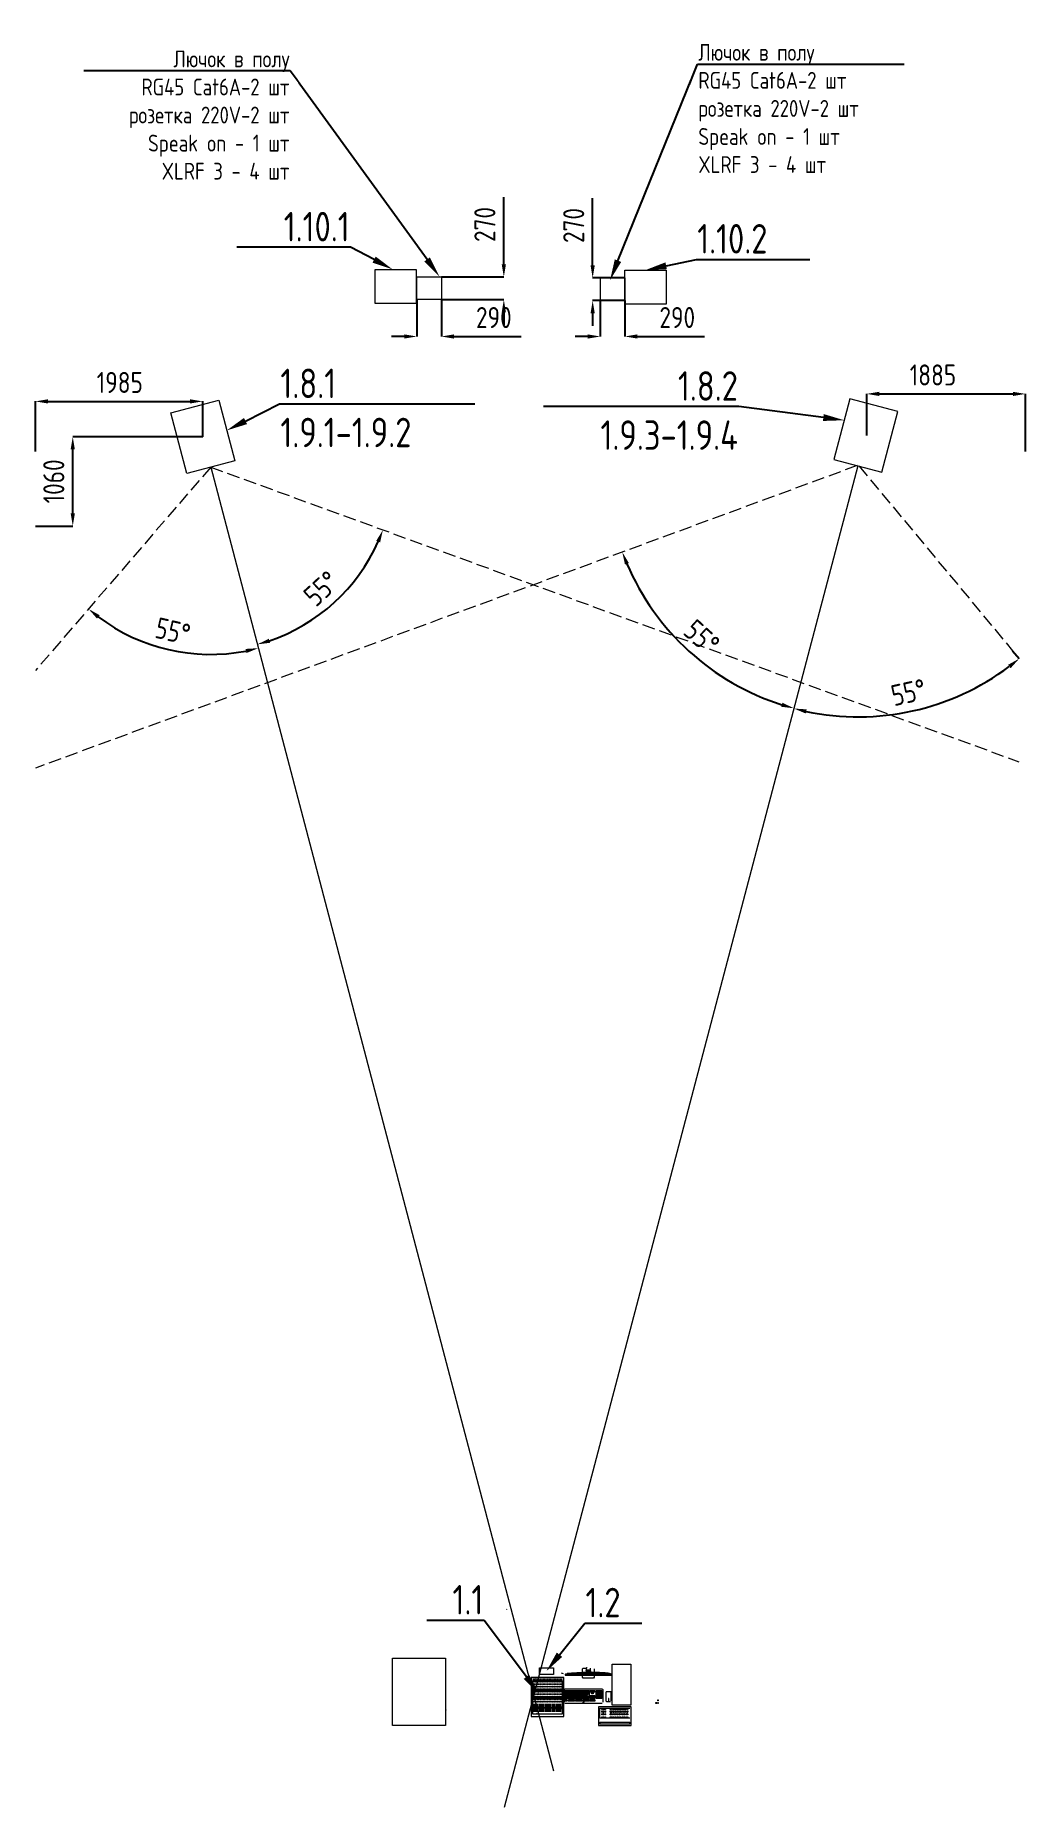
# Model space of a CAD drawing. Header units: millimetres. Extents: x 0 to 9483559, y -180456 to 305735.
# Drawn here: x 400969 to 412729, y 284688 to 305735 of the extents above; entities that cross this region are included whole.
import ezdxf
from ezdxf import colors
from ezdxf.entities.mleader import LeaderData, LeaderLine
from ezdxf.math import Vec2, Vec3

# ---------------------------------------------------------------- set-up
doc = ezdxf.new("R2010")
doc.units = ezdxf.units.MM
doc.linetypes.add('ГОСТ 2.303 4', pattern=[7, 5, -2, 0])
doc.layers.add('EI_DIMS_DETAIL', color=7, linetype='Continuous')
doc.layers.add('ТХ_ОБЩЕЕ', color=7, linetype='Continuous', lineweight=0, true_color=0x7b7b7b)
doc.styles.get("Standard").update_dxf_attribs({"font": 'GOST.TTF'})
doc.dimstyles.get("Standard").update_dxf_attribs({"dimtxt": 250, "dimasz": 150, "dimexe": 0.18, "dimexo": 0.0625, "dimgap": 100, "dimtad": 1, "dimdec": 0, "dimrnd": 5, "dimzin": 0, "dimdsep": 46, "dimtxsty": 'Standard', "dimcen": 0.09, "dimadec": 0, "dimazin": 0, "dimtfac": 1, "dimtdec": 0, "dimtofl": 0, "dimtmove": 0, "dimatfit": 3, "dimfxl": 1, "dimtolj": 1, "dimtzin": 0, "dimarcsym": 0})

msp = doc.modelspace()

# ---------------------------------------------------------------- blocks, each defined once
blk = doc.blocks.new('*D392')
at = {"layer": 'Defpoints', "color": 0, "lineweight": 9, "ltscale": 100, "transparency": 16777216}
for p in [(402955, 301389), (400969, 300793), (402955, 300969)]:
    blk.add_point(p, dxfattribs=at)
at = {"layer": 'EI_DIMS_DETAIL', "color": 0, "lineweight": -2, "ltscale": 100, "transparency": 16777216}
for p, q in [((400969, 300793), (400969, 301390)), ((401119, 301389), (402805, 301389)), ((402955, 300969), (402955, 301390))]:
    blk.add_line(p, q, dxfattribs=at)
at = {"layer": 'EI_DIMS_DETAIL', "color": 0, "lineweight": 9, "ltscale": 100, "transparency": 16777216}
for points in [[(401119, 301414), (401119, 301364), (400969, 301389)], [(402805, 301414), (402805, 301364), (402955, 301389)]]:
    blk.add_solid(points, dxfattribs=at)
at = {"layer": 'EI_DIMS_DETAIL', "color": 0, "lineweight": 9, "ltscale": 100, "transparency": 16777216, "insert": (401971, 301614), "char_height": 250, "attachment_point": 5}
blk.add_mtext('\\A1;1985', dxfattribs=at)
blk = doc.blocks.new('*D393')
at = {"layer": 'Defpoints', "color": 0, "lineweight": 9, "ltscale": 100, "transparency": 16777216}
for p in [(401412, 300969), (402955, 300969), (400969, 299909)]:
    blk.add_point(p, dxfattribs=at)
at = {"layer": 'EI_DIMS_DETAIL', "color": 0, "lineweight": -2, "ltscale": 100, "transparency": 16777216}
for p, q in [((402955, 300969), (401412, 300969)), ((401412, 300059), (401412, 300819)), ((400969, 299909), (401413, 299909))]:
    blk.add_line(p, q, dxfattribs=at)
at = {"layer": 'EI_DIMS_DETAIL', "color": 0, "lineweight": 9, "ltscale": 100, "transparency": 16777216}
for points in [[(401387, 300819), (401437, 300819), (401412, 300969)], [(401387, 300059), (401437, 300059), (401412, 299909)]]:
    blk.add_solid(points, dxfattribs=at)
at = {"layer": 'EI_DIMS_DETAIL', "color": 0, "lineweight": 9, "ltscale": 100, "transparency": 16777216, "insert": (401187, 300439), "char_height": 250, "attachment_point": 5, "rotation": 90}
blk.add_mtext('\\A1;1060', dxfattribs=at)
blk = doc.blocks.new('*D394')
at = {"layer": 'Defpoints', "color": 0, "lineweight": 9, "ltscale": 100, "transparency": 16777216}
for p in [(412729, 301478), (410842, 300984), (412729, 300793)]:
    blk.add_point(p, dxfattribs=at)
at = {"layer": 'EI_DIMS_DETAIL', "color": 0, "lineweight": -2, "ltscale": 100, "transparency": 16777216}
for p, q in [((410842, 300984), (410842, 301479)), ((410992, 301478), (412579, 301478)), ((412729, 300793), (412729, 301479))]:
    blk.add_line(p, q, dxfattribs=at)
at = {"layer": 'EI_DIMS_DETAIL', "color": 0, "lineweight": 9, "ltscale": 100, "transparency": 16777216}
for points in [[(410992, 301503), (410992, 301453), (410842, 301478)], [(412579, 301503), (412579, 301453), (412729, 301478)]]:
    blk.add_solid(points, dxfattribs=at)
at = {"layer": 'EI_DIMS_DETAIL', "color": 0, "lineweight": 9, "ltscale": 100, "transparency": 16777216, "insert": (411629, 301703), "char_height": 250, "attachment_point": 5}
blk.add_mtext('\\A1;1885', dxfattribs=at)
blk = doc.blocks.new('table oborud')
at = {"lineweight": 9}
blk.add_lwpolyline([(743775, 690012), (743858, 690012), (743858, 689846), (743775, 689846)], close=True, dxfattribs=at)
at = {"lineweight": 9, "elevation": 0}
blk.add_lwpolyline([(743413, 689148), (743899, 689148), (743899, 688925), (743413, 688925)], close=True, dxfattribs=at)
at = {"layer": 'ТХ_ОБЩЕЕ'}
for points in [[(743358, 691127), (743355, 691121)], [(744549, 690398), (744551, 690400)], [(744558, 690400), (744558, 690398)], [(743701, 690093), (743308, 690093)], [(743308, 690093), (743308, 689739)], [(743318, 690047), (743315, 690041)], [(743373, 690083), (743333, 690083)], [(743373, 690067), (743333, 690067)], [(743373, 690050), (743333, 690050)], [(743373, 690033), (743333, 690033)], [(743373, 690016), (743333, 690016)], [(743373, 689999), (743333, 689999)], [(743373, 689983), (743333, 689983)], [(743373, 689966), (743333, 689966)], [(743373, 689949), (743333, 689949)], [(743373, 689932), (743333, 689932)], [(743389, 690088), (743373, 690088)], [(743373, 690088), (743373, 690079)], [(743373, 690079), (743389, 690079)], [(743389, 690071), (743373, 690071)], [(743373, 690071), (743373, 690062)], [(743373, 690062), (743389, 690062)], [(743389, 690054), (743373, 690054)], [(743373, 690054), (743373, 690045)], [(743373, 690045), (743389, 690045)], [(743389, 690037), (743373, 690037)], [(743373, 690037), (743373, 690028)], [(743373, 690028), (743389, 690028)], [(743389, 690021), (743373, 690021)], [(743373, 690021), (743373, 690012)], [(743373, 690012), (743389, 690012)], [(743389, 690004), (743373, 690004)], [(743373, 690004), (743373, 689995)], [(743373, 689995), (743389, 689995)], [(743389, 689987), (743373, 689987)], [(743373, 689987), (743373, 689978)], [(743373, 689978), (743389, 689978)], [(743389, 689970), (743373, 689970)], [(743373, 689970), (743373, 689961)], [(743373, 689961), (743389, 689961)], [(743389, 689953), (743373, 689953)], [(743373, 689953), (743373, 689944)], [(743373, 689944), (743389, 689944)], [(743389, 689937), (743373, 689937)], [(743373, 689937), (743373, 689928)], [(743373, 689928), (743389, 689928)], [(743389, 690079), (743389, 690088)], [(743429, 690083), (743389, 690083)], [(743389, 690062), (743389, 690071)], [(743429, 690067), (743389, 690067)], [(743389, 690045), (743389, 690054)], [(743429, 690050), (743389, 690050)], [(743389, 690028), (743389, 690037)], [(743429, 690033), (743389, 690033)], [(743389, 690012), (743389, 690021)], [(743429, 690016), (743389, 690016)], [(743389, 689995), (743389, 690004)], [(743429, 689999), (743389, 689999)], [(743389, 689978), (743389, 689987)], [(743429, 689983), (743389, 689983)], [(743389, 689961), (743389, 689970)], [(743429, 689966), (743389, 689966)], [(743389, 689944), (743389, 689953)], [(743429, 689949), (743389, 689949)], [(743389, 689928), (743389, 689937)], [(743429, 689932), (743389, 689932)], [(743501, 689739), (743501, 690093)], [(743588, 689739), (743588, 690093)], [(743642, 690053), (743644, 690056)], [(743652, 690056), (743652, 690054)], [(743701, 689739), (743701, 690093)], [(743735, 690048), (743745, 690056)], [(743308, 689739), (743701, 689739)], [(743373, 689915), (743333, 689915)], [(743373, 689898), (743333, 689898)], [(743373, 689882), (743333, 689882)], [(743373, 689865), (743333, 689865)], [(743373, 689848), (743333, 689848)], [(743373, 689831), (743333, 689831)], [(743373, 689814), (743333, 689814)], [(743373, 689798), (743333, 689798)], [(743373, 689781), (743333, 689781)], [(743373, 689764), (743333, 689764)], [(743373, 689747), (743333, 689747)], [(743389, 689920), (743373, 689920)], [(743373, 689920), (743373, 689911)], [(743373, 689911), (743389, 689911)], [(743389, 689903), (743373, 689903)], [(743373, 689903), (743373, 689894)], [(743373, 689894), (743389, 689894)], [(743389, 689886), (743373, 689886)], [(743373, 689886), (743373, 689877)], [(743373, 689877), (743389, 689877)], [(743389, 689869), (743373, 689869)], [(743373, 689869), (743373, 689860)], [(743373, 689860), (743389, 689860)], [(743389, 689852), (743373, 689852)], [(743373, 689852), (743373, 689843)], [(743373, 689843), (743389, 689843)], [(743389, 689836), (743373, 689836)], [(743373, 689836), (743373, 689827)], [(743373, 689827), (743389, 689827)], [(743389, 689819), (743373, 689819)], [(743373, 689819), (743373, 689810)], [(743373, 689810), (743389, 689810)], [(743389, 689802), (743373, 689802)], [(743373, 689802), (743373, 689793)], [(743373, 689793), (743389, 689793)], [(743389, 689785), (743373, 689785)], [(743373, 689785), (743373, 689776)], [(743373, 689776), (743389, 689776)], [(743389, 689768), (743373, 689768)], [(743373, 689768), (743373, 689759)], [(743373, 689759), (743389, 689759)], [(743389, 689752), (743373, 689752)], [(743373, 689752), (743373, 689743)], [(743373, 689743), (743389, 689743)], [(743389, 689911), (743389, 689920)], [(743429, 689915), (743389, 689915)], [(743389, 689894), (743389, 689903)], [(743429, 689898), (743389, 689898)], [(743389, 689877), (743389, 689886)], [(743429, 689882), (743389, 689882)], [(743389, 689860), (743389, 689869)], [(743429, 689865), (743389, 689865)], [(743389, 689843), (743389, 689852)], [(743429, 689848), (743389, 689848)], [(743389, 689827), (743389, 689836)], [(743429, 689831), (743389, 689831)], [(743389, 689810), (743389, 689819)], [(743429, 689814), (743389, 689814)], [(743389, 689793), (743389, 689802)], [(743429, 689798), (743389, 689798)], [(743389, 689776), (743389, 689785)], [(743429, 689781), (743389, 689781)], [(743389, 689759), (743389, 689768)], [(743429, 689764), (743389, 689764)], [(743389, 689743), (743389, 689752)], [(743429, 689747), (743389, 689747)], [(743594, 689717), (743447, 689717)], [(743600, 689714), (743594, 689717)], [(743786, 689724), (743793, 689750)], [(743438, 689708), (743438, 689265)], [(743460, 689688), (743460, 689704)], [(743462, 689687), (743460, 689688)], [(743460, 689667), (743462, 689669)], [(743460, 689652), (743460, 689667)], [(743462, 689650), (743460, 689652)], [(743460, 689648), (743462, 689649)], [(743460, 689633), (743460, 689648)], [(743462, 689631), (743460, 689633)], [(743460, 689629), (743462, 689630)], [(743460, 689614), (743460, 689629)], [(743462, 689612), (743460, 689614)], [(743460, 689610), (743462, 689611)], [(743460, 689595), (743460, 689610)], [(743462, 689593), (743460, 689595)], [(743460, 689582), (743462, 689583)], [(743460, 689566), (743460, 689581)], [(743462, 689565), (743460, 689566)], [(743460, 689563), (743462, 689564)], [(743460, 689547), (743460, 689563)], [(743462, 689546), (743460, 689547)], [(743460, 689544), (743462, 689545)], [(743460, 689528), (743460, 689544)], [(743462, 689527), (743460, 689528)], [(743460, 689525), (743462, 689526)], [(743460, 689509), (743460, 689525)], [(743462, 689508), (743460, 689509)], [(743462, 689688), (743462, 689704)], [(743478, 689688), (743462, 689688)], [(743462, 689688), (743462, 689688)], [(743477, 689687), (743462, 689687)], [(743462, 689668), (743477, 689668)], [(743462, 689652), (743462, 689667)], [(743462, 689667), (743462, 689667)], [(743462, 689667), (743478, 689667)], [(743478, 689652), (743462, 689652)], [(743462, 689652), (743462, 689652)], [(743477, 689650), (743462, 689650)], [(743462, 689649), (743477, 689649)], [(743462, 689633), (743462, 689648)], [(743462, 689648), (743462, 689648)], [(743462, 689648), (743478, 689648)], [(743478, 689632), (743462, 689632)], [(743462, 689632), (743462, 689632)], [(743477, 689631), (743462, 689631)], [(743462, 689630), (743477, 689630)], [(743462, 689614), (743462, 689629)], [(743462, 689629), (743462, 689629)], [(743462, 689629), (743478, 689629)], [(743478, 689613), (743462, 689613)], [(743462, 689613), (743462, 689613)], [(743477, 689612), (743462, 689612)], [(743462, 689611), (743477, 689611)], [(743462, 689594), (743462, 689610)], [(743462, 689610), (743462, 689610)], [(743462, 689610), (743478, 689610)], [(743478, 689594), (743462, 689594)], [(743462, 689594), (743462, 689594)], [(743477, 689593), (743462, 689593)], [(743462, 689583), (743477, 689583)], [(743462, 689566), (743462, 689582)], [(743462, 689582), (743462, 689582)], [(743462, 689582), (743478, 689582)], [(743478, 689566), (743462, 689566)], [(743462, 689566), (743462, 689566)], [(743477, 689565), (743462, 689565)], [(743462, 689564), (743477, 689564)], [(743462, 689547), (743462, 689563)], [(743462, 689563), (743462, 689563)], [(743462, 689563), (743478, 689563)], [(743478, 689547), (743462, 689547)], [(743462, 689547), (743462, 689547)], [(743477, 689546), (743462, 689546)], [(743462, 689545), (743477, 689545)], [(743462, 689528), (743462, 689544)], [(743462, 689544), (743462, 689544)], [(743462, 689544), (743478, 689544)], [(743478, 689528), (743462, 689528)], [(743462, 689528), (743462, 689528)], [(743477, 689527), (743462, 689527)], [(743462, 689526), (743477, 689526)], [(743462, 689509), (743462, 689525)], [(743462, 689525), (743462, 689525)], [(743462, 689525), (743478, 689525)], [(743478, 689509), (743462, 689509)], [(743462, 689509), (743462, 689509)], [(743477, 689508), (743462, 689508)], [(743479, 689688), (743477, 689687)], [(743477, 689668), (743479, 689667)], [(743479, 689652), (743477, 689650)], [(743477, 689649), (743479, 689648)], [(743479, 689633), (743477, 689631)], [(743477, 689630), (743479, 689629)], [(743479, 689614), (743477, 689612)], [(743477, 689611), (743479, 689610)], [(743479, 689595), (743477, 689593)], [(743477, 689583), (743479, 689582)], [(743479, 689566), (743477, 689565)], [(743477, 689564), (743479, 689563)], [(743479, 689547), (743477, 689546)], [(743477, 689545), (743479, 689543)], [(743479, 689528), (743477, 689527)], [(743477, 689526), (743479, 689524)], [(743479, 689509), (743477, 689508)], [(743478, 689704), (743478, 689688)], [(743478, 689688), (743478, 689688)], [(743478, 689667), (743478, 689667)], [(743478, 689667), (743478, 689652)], [(743478, 689652), (743478, 689652)], [(743478, 689648), (743478, 689648)], [(743478, 689648), (743478, 689633)], [(743478, 689633), (743478, 689633)], [(743478, 689629), (743478, 689629)], [(743478, 689629), (743478, 689613)], [(743478, 689614), (743478, 689614)], [(743478, 689610), (743478, 689610)], [(743478, 689610), (743478, 689594)], [(743478, 689594), (743478, 689594)], [(743478, 689582), (743478, 689582)], [(743478, 689582), (743478, 689566)], [(743478, 689566), (743478, 689566)], [(743478, 689563), (743478, 689563)], [(743478, 689563), (743478, 689547)], [(743478, 689547), (743478, 689547)], [(743478, 689544), (743478, 689544)], [(743478, 689544), (743478, 689528)], [(743478, 689528), (743478, 689528)], [(743478, 689525), (743478, 689525)], [(743478, 689525), (743478, 689509)], [(743478, 689509), (743478, 689509)], [(743479, 689704), (743479, 689688)], [(743479, 689667), (743479, 689652)], [(743479, 689648), (743479, 689633)], [(743479, 689629), (743479, 689613)], [(743479, 689610), (743479, 689595)], [(743479, 689582), (743479, 689566)], [(743479, 689563), (743479, 689547)], [(743479, 689544), (743479, 689528)], [(743479, 689525), (743479, 689509)], [(743491, 689704), (743492, 689705)], [(743491, 689689), (743491, 689704)], [(743492, 689688), (743491, 689689)], [(743491, 689685), (743492, 689686)], [(743491, 689670), (743491, 689685)], [(743492, 689669), (743491, 689670)], [(743491, 689666), (743492, 689667)], [(743491, 689651), (743491, 689666)], [(743492, 689650), (743491, 689651)], [(743491, 689646), (743492, 689648)], [(743491, 689632), (743491, 689646)], [(743492, 689630), (743491, 689632)], [(743491, 689627), (743492, 689628)], [(743491, 689612), (743491, 689627)], [(743492, 689611), (743491, 689613)], [(743491, 689608), (743492, 689609)], [(743491, 689593), (743491, 689608)], [(743492, 689592), (743491, 689593)], [(743491, 689589), (743492, 689590)], [(743491, 689574), (743491, 689589)], [(743492, 689573), (743491, 689574)], [(743491, 689570), (743492, 689571)], [(743491, 689555), (743491, 689570)], [(743492, 689554), (743491, 689555)], [(743491, 689551), (743492, 689552)], [(743491, 689536), (743491, 689551)], [(743492, 689535), (743491, 689536)], [(743491, 689531), (743492, 689533)], [(743491, 689517), (743491, 689531)], [(743492, 689515), (743491, 689517)], [(743491, 689512), (743492, 689513)], [(743491, 689497), (743491, 689512)], [(743492, 689705), (743508, 689705)], [(743492, 689704), (743508, 689704)], [(743492, 689689), (743492, 689704)], [(743492, 689704), (743492, 689704)], [(743508, 689689), (743492, 689689)], [(743492, 689689), (743492, 689689)], [(743508, 689688), (743492, 689688)], [(743492, 689686), (743508, 689686)], [(743492, 689685), (743508, 689685)], [(743492, 689670), (743492, 689685)], [(743492, 689685), (743492, 689685)], [(743508, 689670), (743492, 689670)], [(743492, 689670), (743492, 689670)], [(743508, 689669), (743492, 689669)], [(743492, 689667), (743508, 689667)], [(743492, 689666), (743508, 689666)], [(743492, 689651), (743492, 689666)], [(743492, 689666), (743492, 689666)], [(743508, 689651), (743492, 689651)], [(743492, 689651), (743492, 689651)], [(743508, 689650), (743492, 689650)], [(743492, 689648), (743508, 689648)], [(743492, 689647), (743508, 689647)], [(743492, 689646), (743492, 689647)], [(743492, 689632), (743492, 689646)], [(743492, 689631), (743492, 689632)], [(743508, 689631), (743492, 689631)], [(743508, 689630), (743492, 689630)], [(743492, 689628), (743508, 689628)], [(743492, 689627), (743492, 689628)], [(743492, 689627), (743508, 689627)], [(743492, 689612), (743492, 689627)], [(743492, 689612), (743492, 689613)], [(743508, 689612), (743492, 689612)], [(743508, 689611), (743492, 689611)], [(743492, 689609), (743508, 689609)], [(743492, 689608), (743508, 689608)], [(743492, 689593), (743492, 689608)], [(743492, 689608), (743492, 689608)], [(743508, 689593), (743492, 689593)], [(743492, 689593), (743492, 689593)], [(743508, 689592), (743492, 689592)], [(743492, 689590), (743508, 689590)], [(743492, 689589), (743508, 689589)], [(743492, 689574), (743492, 689589)], [(743492, 689589), (743492, 689589)], [(743508, 689574), (743492, 689574)], [(743492, 689574), (743492, 689574)], [(743508, 689573), (743492, 689573)], [(743492, 689571), (743508, 689571)], [(743492, 689570), (743508, 689570)], [(743492, 689555), (743492, 689570)], [(743492, 689570), (743492, 689570)], [(743508, 689555), (743492, 689555)], [(743492, 689555), (743492, 689555)], [(743508, 689554), (743492, 689554)], [(743492, 689552), (743508, 689552)], [(743492, 689551), (743508, 689551)], [(743492, 689536), (743492, 689551)], [(743492, 689551), (743492, 689551)], [(743508, 689536), (743492, 689536)], [(743492, 689536), (743492, 689536)], [(743508, 689535), (743492, 689535)], [(743492, 689533), (743508, 689533)], [(743492, 689532), (743508, 689532)], [(743492, 689531), (743492, 689532)], [(743492, 689517), (743492, 689531)], [(743492, 689516), (743492, 689517)], [(743508, 689516), (743492, 689516)], [(743508, 689515), (743492, 689515)], [(743492, 689513), (743508, 689513)], [(743492, 689512), (743492, 689513)], [(743492, 689512), (743508, 689512)], [(743492, 689497), (743492, 689512)], [(743508, 689705), (743509, 689704)], [(743508, 689704), (743508, 689704)], [(743508, 689704), (743508, 689689)], [(743509, 689689), (743508, 689688)], [(743508, 689689), (743508, 689689)], [(743508, 689686), (743509, 689685)], [(743508, 689685), (743508, 689685)], [(743508, 689685), (743508, 689670)], [(743509, 689670), (743508, 689669)], [(743508, 689670), (743508, 689670)], [(743508, 689667), (743509, 689666)], [(743508, 689666), (743508, 689666)], [(743508, 689666), (743508, 689651)], [(743509, 689651), (743508, 689650)], [(743508, 689651), (743508, 689651)], [(743508, 689648), (743509, 689646)], [(743508, 689647), (743508, 689646)], [(743508, 689646), (743508, 689632)], [(743509, 689632), (743508, 689630)], [(743508, 689632), (743508, 689631)], [(743508, 689628), (743509, 689627)], [(743508, 689627), (743508, 689627)], [(743508, 689627), (743508, 689613)], [(743509, 689612), (743508, 689611)], [(743508, 689612), (743508, 689612)], [(743508, 689609), (743509, 689608)], [(743508, 689608), (743508, 689608)], [(743508, 689608), (743508, 689593)], [(743509, 689593), (743508, 689592)], [(743508, 689593), (743508, 689593)], [(743508, 689590), (743509, 689589)], [(743508, 689589), (743508, 689589)], [(743508, 689589), (743508, 689574)], [(743509, 689574), (743508, 689573)], [(743508, 689574), (743508, 689574)], [(743508, 689571), (743509, 689570)], [(743508, 689570), (743508, 689570)], [(743508, 689570), (743508, 689555)], [(743509, 689555), (743508, 689554)], [(743508, 689555), (743508, 689555)], [(743508, 689552), (743509, 689551)], [(743508, 689551), (743508, 689551)], [(743508, 689551), (743508, 689536)], [(743509, 689536), (743508, 689535)], [(743508, 689536), (743508, 689536)], [(743508, 689533), (743509, 689531)], [(743508, 689532), (743508, 689531)], [(743508, 689531), (743508, 689517)], [(743509, 689517), (743508, 689515)], [(743508, 689517), (743508, 689516)], [(743508, 689513), (743509, 689512)], [(743508, 689512), (743508, 689512)], [(743508, 689512), (743508, 689498)], [(743509, 689704), (743509, 689689)], [(743509, 689685), (743509, 689670)], [(743509, 689666), (743509, 689651)], [(743509, 689646), (743509, 689632)], [(743509, 689627), (743509, 689612)], [(743509, 689608), (743509, 689593)], [(743509, 689589), (743509, 689574)], [(743509, 689570), (743509, 689555)], [(743509, 689551), (743509, 689536)], [(743509, 689531), (743509, 689517)], [(743509, 689512), (743509, 689497)], [(743510, 689704), (743511, 689705)], [(743510, 689681), (743510, 689704)], [(743511, 689680), (743510, 689681)], [(743510, 689676), (743511, 689678)], [(743510, 689662), (743510, 689676)], [(743511, 689660), (743510, 689662)], [(743510, 689657), (743511, 689659)], [(743510, 689642), (743510, 689657)], [(743511, 689641), (743510, 689643)], [(743510, 689638), (743511, 689639)], [(743510, 689623), (743510, 689638)], [(743511, 689622), (743510, 689623)], [(743510, 689619), (743511, 689620)], [(743510, 689604), (743510, 689619)], [(743511, 689603), (743510, 689604)], [(743510, 689600), (743511, 689601)], [(743510, 689585), (743510, 689600)], [(743511, 689584), (743510, 689585)], [(743510, 689581), (743511, 689582)], [(743510, 689566), (743510, 689581)], [(743511, 689565), (743510, 689566)], [(743510, 689561), (743511, 689563)], [(743510, 689547), (743510, 689561)], [(743511, 689545), (743510, 689547)], [(743510, 689542), (743511, 689544)], [(743510, 689527), (743510, 689542)], [(743511, 689526), (743510, 689528)], [(743510, 689523), (743511, 689524)], [(743510, 689508), (743510, 689523)], [(743511, 689507), (743510, 689508)], [(743510, 689504), (743511, 689505)], [(743511, 689705), (743527, 689705)], [(743511, 689704), (743527, 689704)], [(743511, 689681), (743511, 689704)], [(743511, 689704), (743511, 689704)], [(743527, 689681), (743511, 689681)], [(743511, 689681), (743511, 689681)], [(743527, 689680), (743511, 689680)], [(743511, 689678), (743527, 689678)], [(743511, 689677), (743527, 689677)], [(743511, 689676), (743511, 689677)], [(743511, 689662), (743511, 689676)], [(743511, 689661), (743511, 689662)], [(743527, 689661), (743511, 689661)], [(743527, 689660), (743511, 689660)], [(743511, 689658), (743527, 689658)], [(743511, 689657), (743511, 689658)], [(743511, 689657), (743527, 689657)], [(743511, 689642), (743511, 689657)], [(743511, 689642), (743511, 689643)], [(743527, 689642), (743511, 689642)], [(743527, 689641), (743511, 689641)], [(743511, 689639), (743527, 689639)], [(743511, 689638), (743527, 689638)], [(743511, 689623), (743511, 689638)], [(743511, 689638), (743511, 689638)], [(743527, 689623), (743511, 689623)], [(743511, 689623), (743511, 689623)], [(743527, 689622), (743511, 689622)], [(743511, 689620), (743527, 689620)], [(743511, 689619), (743527, 689619)], [(743511, 689604), (743511, 689619)], [(743511, 689619), (743511, 689619)], [(743527, 689604), (743511, 689604)], [(743511, 689604), (743511, 689604)], [(743527, 689603), (743511, 689603)], [(743511, 689601), (743527, 689601)], [(743511, 689600), (743527, 689600)], [(743511, 689585), (743511, 689600)], [(743511, 689600), (743511, 689600)], [(743527, 689585), (743511, 689585)], [(743511, 689585), (743511, 689585)], [(743527, 689584), (743511, 689584)], [(743511, 689582), (743527, 689582)], [(743511, 689581), (743527, 689581)], [(743511, 689566), (743511, 689581)], [(743511, 689581), (743511, 689581)], [(743527, 689566), (743511, 689566)], [(743511, 689566), (743511, 689566)], [(743527, 689565), (743511, 689565)], [(743511, 689563), (743527, 689563)], [(743511, 689562), (743527, 689562)], [(743511, 689561), (743511, 689562)], [(743511, 689547), (743511, 689561)], [(743511, 689546), (743511, 689547)], [(743527, 689546), (743511, 689546)], [(743527, 689545), (743511, 689545)], [(743511, 689543), (743527, 689543)], [(743511, 689542), (743511, 689543)], [(743511, 689542), (743527, 689542)], [(743511, 689527), (743511, 689542)], [(743511, 689527), (743511, 689528)], [(743527, 689527), (743511, 689527)], [(743527, 689526), (743511, 689526)], [(743511, 689524), (743527, 689524)], [(743511, 689523), (743527, 689523)], [(743511, 689508), (743511, 689523)], [(743511, 689523), (743511, 689523)], [(743527, 689508), (743511, 689508)], [(743511, 689508), (743511, 689508)], [(743527, 689507), (743511, 689507)], [(743511, 689505), (743527, 689505)], [(743527, 689705), (743528, 689704)], [(743527, 689704), (743527, 689704)], [(743527, 689704), (743527, 689681)], [(743528, 689681), (743527, 689680)], [(743527, 689681), (743527, 689681)], [(743527, 689678), (743528, 689676)], [(743527, 689677), (743527, 689676)], [(743527, 689676), (743527, 689662)], [(743528, 689662), (743527, 689660)], [(743527, 689662), (743527, 689661)], [(743527, 689658), (743528, 689657)], [(743527, 689657), (743527, 689657)], [(743527, 689657), (743527, 689643)], [(743528, 689642), (743527, 689641)], [(743527, 689642), (743527, 689642)], [(743527, 689639), (743528, 689638)], [(743527, 689638), (743527, 689638)], [(743527, 689638), (743527, 689623)], [(743528, 689623), (743527, 689622)], [(743527, 689623), (743527, 689623)], [(743527, 689620), (743528, 689619)], [(743527, 689619), (743527, 689619)], [(743527, 689619), (743527, 689604)], [(743528, 689604), (743527, 689603)], [(743527, 689604), (743527, 689604)], [(743527, 689601), (743528, 689600)], [(743527, 689600), (743527, 689600)], [(743527, 689600), (743527, 689585)], [(743528, 689585), (743527, 689584)], [(743527, 689585), (743527, 689585)], [(743527, 689582), (743528, 689581)], [(743527, 689581), (743527, 689581)], [(743527, 689581), (743527, 689566)], [(743528, 689566), (743527, 689565)], [(743527, 689566), (743527, 689566)], [(743527, 689563), (743528, 689561)], [(743527, 689562), (743527, 689561)], [(743527, 689561), (743527, 689547)], [(743528, 689547), (743527, 689545)], [(743527, 689547), (743527, 689546)], [(743527, 689543), (743528, 689542)], [(743527, 689542), (743527, 689542)], [(743527, 689542), (743527, 689528)], [(743528, 689527), (743527, 689526)], [(743527, 689527), (743527, 689527)], [(743527, 689524), (743528, 689523)], [(743527, 689523), (743527, 689523)], [(743527, 689523), (743527, 689508)], [(743528, 689508), (743527, 689507)], [(743527, 689508), (743527, 689508)], [(743527, 689505), (743528, 689504)], [(743528, 689704), (743528, 689681)], [(743528, 689676), (743528, 689662)], [(743528, 689657), (743528, 689643)], [(743528, 689638), (743528, 689623)], [(743528, 689619), (743528, 689604)], [(743528, 689600), (743528, 689585)], [(743528, 689581), (743528, 689566)], [(743528, 689561), (743528, 689547)], [(743528, 689542), (743528, 689528)], [(743528, 689523), (743528, 689508)], [(743529, 689704), (743530, 689705)], [(743529, 689675), (743529, 689704)], [(743530, 689674), (743529, 689675)], [(743529, 689671), (743530, 689672)], [(743529, 689656), (743529, 689671)], [(743530, 689655), (743529, 689656)], [(743529, 689652), (743530, 689653)], [(743529, 689637), (743529, 689651)], [(743530, 689636), (743529, 689637)], [(743529, 689632), (743530, 689634)], [(743529, 689618), (743529, 689632)], [(743530, 689616), (743529, 689618)], [(743529, 689613), (743530, 689614)], [(743529, 689598), (743529, 689613)], [(743530, 689597), (743529, 689598)], [(743529, 689594), (743530, 689595)], [(743529, 689579), (743529, 689594)], [(743530, 689578), (743529, 689579)], [(743529, 689575), (743530, 689576)], [(743529, 689560), (743529, 689575)], [(743530, 689559), (743529, 689560)], [(743529, 689556), (743530, 689557)], [(743529, 689541), (743529, 689556)], [(743530, 689540), (743529, 689541)], [(743529, 689537), (743530, 689538)], [(743529, 689522), (743529, 689536)], [(743530, 689521), (743529, 689522)], [(743529, 689517), (743530, 689519)], [(743529, 689503), (743529, 689517)], [(743530, 689705), (743546, 689705)], [(743530, 689704), (743546, 689704)], [(743530, 689681), (743530, 689704)], [(743530, 689704), (743531, 689704)], [(743546, 689681), (743530, 689681)], [(743530, 689681), (743530, 689681)], [(743530, 689672), (743546, 689672)], [(743530, 689671), (743546, 689671)], [(743530, 689656), (743530, 689671)], [(743530, 689671), (743530, 689671)], [(743546, 689656), (743530, 689656)], [(743530, 689656), (743530, 689656)], [(743530, 689653), (743546, 689653)], [(743530, 689652), (743546, 689652)], [(743530, 689652), (743530, 689652)], [(743530, 689637), (743530, 689651)], [(743546, 689637), (743530, 689637)], [(743530, 689637), (743530, 689637)], [(743530, 689634), (743546, 689634)], [(743530, 689633), (743546, 689633)], [(743530, 689632), (743530, 689633)], [(743530, 689618), (743530, 689632)], [(743530, 689617), (743530, 689618)], [(743546, 689617), (743530, 689617)], [(743530, 689614), (743546, 689614)], [(743530, 689613), (743546, 689613)], [(743530, 689598), (743530, 689613)], [(743530, 689613), (743530, 689613)], [(743546, 689598), (743530, 689598)], [(743530, 689598), (743530, 689598)], [(743530, 689595), (743546, 689595)], [(743530, 689594), (743546, 689594)], [(743530, 689579), (743530, 689594)], [(743530, 689594), (743530, 689594)], [(743546, 689579), (743530, 689579)], [(743530, 689579), (743530, 689579)], [(743530, 689576), (743546, 689576)], [(743530, 689575), (743546, 689575)], [(743530, 689560), (743530, 689575)], [(743530, 689575), (743530, 689575)], [(743546, 689560), (743530, 689560)], [(743530, 689560), (743530, 689560)], [(743530, 689557), (743546, 689557)], [(743530, 689556), (743546, 689556)], [(743530, 689541), (743530, 689556)], [(743530, 689556), (743530, 689556)], [(743546, 689541), (743530, 689541)], [(743530, 689541), (743530, 689541)], [(743530, 689538), (743546, 689538)], [(743530, 689537), (743546, 689537)], [(743530, 689537), (743530, 689537)], [(743530, 689522), (743530, 689536)], [(743546, 689522), (743530, 689522)], [(743530, 689522), (743530, 689522)], [(743530, 689519), (743546, 689519)], [(743530, 689518), (743546, 689518)], [(743530, 689517), (743530, 689518)], [(743530, 689503), (743530, 689517)], [(743546, 689674), (743531, 689674)], [(743546, 689655), (743531, 689655)], [(743546, 689636), (743531, 689636)], [(743546, 689616), (743531, 689616)], [(743546, 689597), (743531, 689597)], [(743546, 689578), (743531, 689578)], [(743546, 689559), (743531, 689559)], [(743546, 689540), (743531, 689540)], [(743546, 689521), (743531, 689521)], [(743546, 689705), (743548, 689704)], [(743546, 689704), (743547, 689704)], [(743546, 689704), (743546, 689681)], [(743546, 689681), (743546, 689681)], [(743547, 689675), (743546, 689674)], [(743546, 689672), (743548, 689671)], [(743546, 689671), (743547, 689671)], [(743547, 689656), (743546, 689655)], [(743547, 689656), (743546, 689656)], [(743546, 689653), (743548, 689651)], [(743546, 689652), (743547, 689651)], [(743547, 689637), (743546, 689635)], [(743547, 689637), (743546, 689636)], [(743546, 689634), (743548, 689632)], [(743546, 689633), (743547, 689632)], [(743547, 689618), (743546, 689616)], [(743547, 689618), (743546, 689617)], [(743546, 689614), (743548, 689613)], [(743546, 689613), (743547, 689613)], [(743547, 689598), (743546, 689597)], [(743547, 689598), (743546, 689598)], [(743546, 689595), (743548, 689594)], [(743546, 689594), (743547, 689594)], [(743547, 689579), (743546, 689578)], [(743547, 689579), (743546, 689579)], [(743546, 689576), (743548, 689575)], [(743546, 689575), (743547, 689575)], [(743547, 689560), (743546, 689559)], [(743547, 689560), (743546, 689560)], [(743546, 689557), (743548, 689556)], [(743546, 689556), (743547, 689556)], [(743547, 689541), (743546, 689540)], [(743547, 689541), (743546, 689541)], [(743546, 689538), (743548, 689536)], [(743546, 689537), (743547, 689536)], [(743547, 689522), (743546, 689520)], [(743547, 689522), (743546, 689521)], [(743546, 689519), (743548, 689517)], [(743546, 689518), (743547, 689517)], [(743547, 689704), (743547, 689675)], [(743547, 689671), (743547, 689656)], [(743547, 689671), (743547, 689656)], [(743547, 689652), (743547, 689637)], [(743547, 689652), (743547, 689637)], [(743547, 689632), (743547, 689618)], [(743547, 689632), (743547, 689618)], [(743547, 689613), (743547, 689598)], [(743547, 689613), (743547, 689598)], [(743547, 689594), (743547, 689579)], [(743547, 689594), (743547, 689579)], [(743547, 689575), (743547, 689560)], [(743547, 689575), (743547, 689560)], [(743547, 689556), (743547, 689541)], [(743547, 689556), (743547, 689541)], [(743547, 689537), (743547, 689522)], [(743547, 689537), (743547, 689522)], [(743547, 689517), (743547, 689503)], [(743547, 689517), (743547, 689503)], [(743548, 689704), (743550, 689705)], [(743548, 689686), (743548, 689704)], [(743550, 689685), (743548, 689686)], [(743548, 689682), (743550, 689683)], [(743548, 689667), (743548, 689682)], [(743550, 689666), (743548, 689667)], [(743548, 689663), (743550, 689664)], [(743548, 689648), (743548, 689663)], [(743550, 689647), (743548, 689648)], [(743548, 689644), (743550, 689645)], [(743548, 689629), (743548, 689644)], [(743550, 689628), (743548, 689629)], [(743548, 689624), (743550, 689626)], [(743548, 689610), (743548, 689624)], [(743550, 689608), (743548, 689610)], [(743548, 689605), (743550, 689606)], [(743548, 689590), (743548, 689605)], [(743550, 689589), (743548, 689590)], [(743548, 689586), (743550, 689587)], [(743548, 689571), (743548, 689586)], [(743550, 689570), (743548, 689571)], [(743548, 689567), (743550, 689568)], [(743548, 689552), (743548, 689567)], [(743550, 689551), (743548, 689552)], [(743548, 689548), (743550, 689549)], [(743548, 689533), (743548, 689548)], [(743550, 689532), (743548, 689533)], [(743548, 689529), (743550, 689530)], [(743548, 689514), (743548, 689529)], [(743550, 689513), (743548, 689514)], [(743548, 689509), (743550, 689511)], [(743548, 689495), (743548, 689509)], [(743549, 689667), (743549, 689682)], [(743549, 689682), (743550, 689682)], [(743550, 689667), (743549, 689667)], [(743549, 689648), (743549, 689663)], [(743549, 689663), (743550, 689663)], [(743550, 689648), (743549, 689648)], [(743549, 689644), (743550, 689644)], [(743549, 689629), (743549, 689643)], [(743550, 689629), (743549, 689629)], [(743549, 689624), (743550, 689625)], [(743549, 689610), (743549, 689624)], [(743550, 689609), (743549, 689610)], [(743549, 689590), (743549, 689605)], [(743549, 689605), (743550, 689605)], [(743550, 689590), (743549, 689590)], [(743549, 689571), (743549, 689586)], [(743549, 689586), (743550, 689586)], [(743550, 689571), (743549, 689571)], [(743549, 689552), (743549, 689567)], [(743549, 689567), (743550, 689567)], [(743550, 689552), (743549, 689552)], [(743549, 689533), (743549, 689548)], [(743549, 689548), (743550, 689548)], [(743550, 689533), (743549, 689533)], [(743549, 689529), (743550, 689529)], [(743549, 689514), (743549, 689528)], [(743550, 689514), (743549, 689514)], [(743549, 689509), (743550, 689510)], [(743549, 689495), (743549, 689509)], [(743550, 689705), (743565, 689705)], [(743550, 689686), (743550, 689704)], [(743550, 689704), (743550, 689704)], [(743550, 689704), (743566, 689704)], [(743566, 689686), (743550, 689686)], [(743550, 689686), (743550, 689686)], [(743566, 689685), (743550, 689685)], [(743550, 689683), (743565, 689683)], [(743550, 689682), (743566, 689682)], [(743566, 689667), (743550, 689667)], [(743566, 689666), (743550, 689666)], [(743550, 689664), (743565, 689664)], [(743550, 689663), (743566, 689663)], [(743566, 689648), (743550, 689648)], [(743566, 689647), (743550, 689647)], [(743550, 689645), (743565, 689645)], [(743550, 689644), (743566, 689644)], [(743566, 689629), (743550, 689629)], [(743566, 689628), (743550, 689628)], [(743550, 689626), (743565, 689626)], [(743550, 689625), (743566, 689625)], [(743566, 689609), (743550, 689609)], [(743566, 689608), (743550, 689608)], [(743550, 689606), (743565, 689606)], [(743550, 689605), (743566, 689605)], [(743566, 689590), (743550, 689590)], [(743566, 689589), (743550, 689589)], [(743550, 689587), (743565, 689587)], [(743550, 689586), (743566, 689586)], [(743566, 689571), (743550, 689571)], [(743566, 689570), (743550, 689570)], [(743550, 689568), (743565, 689568)], [(743550, 689567), (743566, 689567)], [(743566, 689552), (743550, 689552)], [(743566, 689551), (743550, 689551)], [(743550, 689549), (743565, 689549)], [(743550, 689548), (743566, 689548)], [(743566, 689533), (743550, 689533)], [(743566, 689532), (743550, 689532)], [(743550, 689530), (743565, 689530)], [(743550, 689529), (743566, 689529)], [(743566, 689514), (743550, 689514)], [(743566, 689513), (743550, 689513)], [(743550, 689511), (743565, 689511)], [(743550, 689510), (743566, 689510)], [(743567, 689686), (743565, 689685)], [(743567, 689667), (743565, 689666)], [(743566, 689667), (743565, 689667)], [(743567, 689648), (743565, 689647)], [(743566, 689648), (743565, 689648)], [(743567, 689629), (743565, 689628)], [(743566, 689629), (743565, 689628)], [(743567, 689610), (743565, 689608)], [(743566, 689610), (743565, 689609)], [(743567, 689590), (743565, 689589)], [(743566, 689590), (743565, 689590)], [(743567, 689571), (743565, 689570)], [(743566, 689571), (743565, 689571)], [(743567, 689552), (743565, 689551)], [(743566, 689552), (743565, 689552)], [(743567, 689533), (743565, 689532)], [(743566, 689533), (743565, 689533)], [(743567, 689514), (743565, 689513)], [(743566, 689514), (743565, 689513)], [(743566, 689705), (743567, 689704)], [(743566, 689704), (743566, 689704)], [(743566, 689704), (743566, 689686)], [(743566, 689686), (743566, 689686)], [(743566, 689683), (743567, 689682)], [(743566, 689682), (743566, 689682)], [(743566, 689682), (743566, 689667)], [(743566, 689664), (743567, 689663)], [(743566, 689663), (743566, 689663)], [(743566, 689663), (743566, 689648)], [(743566, 689645), (743567, 689643)], [(743566, 689644), (743566, 689643)], [(743566, 689644), (743566, 689629)], [(743566, 689626), (743567, 689624)], [(743566, 689625), (743566, 689624)], [(743566, 689624), (743566, 689610)], [(743566, 689606), (743567, 689605)], [(743566, 689605), (743566, 689605)], [(743566, 689605), (743566, 689590)], [(743566, 689587), (743567, 689586)], [(743566, 689586), (743566, 689586)], [(743566, 689586), (743566, 689571)], [(743566, 689568), (743567, 689567)], [(743566, 689567), (743566, 689567)], [(743566, 689567), (743566, 689552)], [(743566, 689549), (743567, 689548)], [(743566, 689548), (743566, 689548)], [(743566, 689548), (743566, 689533)], [(743566, 689530), (743567, 689528)], [(743566, 689529), (743566, 689528)], [(743566, 689529), (743566, 689514)], [(743566, 689511), (743567, 689509)], [(743566, 689510), (743566, 689509)], [(743566, 689509), (743566, 689495)], [(743567, 689704), (743567, 689686)], [(743567, 689682), (743567, 689667)], [(743567, 689663), (743567, 689648)], [(743567, 689644), (743567, 689629)], [(743567, 689624), (743567, 689610)], [(743567, 689605), (743567, 689590)], [(743567, 689586), (743567, 689571)], [(743567, 689567), (743567, 689552)], [(743567, 689548), (743567, 689533)], [(743567, 689529), (743567, 689514)], [(743567, 689509), (743567, 689495)], [(743569, 689704), (743570, 689705)], [(743569, 689681), (743569, 689704)], [(743570, 689680), (743569, 689681)], [(743569, 689676), (743570, 689678)], [(743569, 689659), (743569, 689676)], [(743570, 689657), (743569, 689659)], [(743569, 689654), (743570, 689656)], [(743569, 689637), (743569, 689654)], [(743570, 689635), (743569, 689637)], [(743569, 689632), (743570, 689634)], [(743569, 689523), (743569, 689632)], [(743570, 689522), (743569, 689523)], [(743569, 689519), (743570, 689520)], [(743569, 689501), (743569, 689519)], [(743570, 689705), (743586, 689705)], [(743570, 689704), (743570, 689704)], [(743570, 689704), (743586, 689704)], [(743570, 689681), (743570, 689704)], [(743586, 689681), (743570, 689681)], [(743570, 689681), (743570, 689681)], [(743586, 689680), (743570, 689680)], [(743570, 689678), (743586, 689678)], [(743570, 689659), (743570, 689676)], [(743570, 689676), (743570, 689676)], [(743570, 689676), (743586, 689676)], [(743586, 689659), (743570, 689659)], [(743570, 689659), (743570, 689659)], [(743586, 689657), (743570, 689657)], [(743570, 689655), (743586, 689655)], [(743570, 689637), (743570, 689654)], [(743570, 689654), (743570, 689654)], [(743570, 689654), (743586, 689654)], [(743586, 689637), (743570, 689637)], [(743570, 689637), (743570, 689637)], [(743586, 689635), (743570, 689635)], [(743570, 689633), (743586, 689633)], [(743570, 689523), (743570, 689632)], [(743570, 689632), (743570, 689632)], [(743570, 689632), (743586, 689632)], [(743586, 689523), (743570, 689523)], [(743570, 689523), (743570, 689523)], [(743586, 689522), (743570, 689522)], [(743570, 689520), (743586, 689520)], [(743570, 689501), (743570, 689519)], [(743570, 689519), (743570, 689519)], [(743570, 689519), (743586, 689519)], [(743586, 689705), (743587, 689704)], [(743586, 689704), (743586, 689681)], [(743587, 689681), (743586, 689679)], [(743586, 689678), (743587, 689676)], [(743586, 689676), (743586, 689676)], [(743586, 689676), (743586, 689659)], [(743587, 689659), (743586, 689657)], [(743586, 689659), (743586, 689659)], [(743586, 689655), (743587, 689654)], [(743586, 689654), (743586, 689654)], [(743586, 689654), (743586, 689637)], [(743587, 689637), (743586, 689635)], [(743586, 689637), (743586, 689637)], [(743586, 689633), (743587, 689632)], [(743586, 689632), (743586, 689632)], [(743586, 689632), (743586, 689523)], [(743587, 689523), (743586, 689522)], [(743586, 689523), (743586, 689523)], [(743586, 689520), (743587, 689519)], [(743586, 689519), (743586, 689519)], [(743586, 689519), (743586, 689501)], [(743587, 689704), (743587, 689681)], [(743587, 689676), (743587, 689659)], [(743587, 689654), (743587, 689637)], [(743587, 689632), (743587, 689523)], [(743587, 689519), (743587, 689501)], [(743603, 689708), (743600, 689714)], [(743603, 689265), (743603, 689708)], [(743767, 689431), (743767, 689701)], [(743777, 689704), (743769, 689704), (743769, 689431)], [(743777, 689431), (743777, 689702), (743782, 689702)], [(743782, 689431), (743782, 689702), (743786, 689694)], [(743786, 689694), (743793, 689668)], [(743792, 689617), (743790, 689681)], [(743792, 689533), (743792, 689617)], [(743792, 689431), (743792, 689533)], [(743793, 689668), (743797, 689632)], [(743797, 689632), (743800, 689566)], [(743800, 689566), (743801, 689501)], [(743460, 689495), (743462, 689497)], [(743460, 689480), (743460, 689495)], [(743462, 689479), (743460, 689480)], [(743460, 689476), (743462, 689478)], [(743460, 689461), (743460, 689476)], [(743462, 689459), (743460, 689461)], [(743460, 689457), (743462, 689459)], [(743460, 689442), (743460, 689457)], [(743462, 689440), (743460, 689442)], [(743460, 689438), (743462, 689440)], [(743460, 689423), (743460, 689438)], [(743462, 689421), (743460, 689423)], [(743460, 689409), (743462, 689411)], [(743460, 689394), (743460, 689410)], [(743462, 689393), (743460, 689394)], [(743460, 689390), (743462, 689392)], [(743460, 689375), (743460, 689390)], [(743462, 689374), (743460, 689375)], [(743460, 689371), (743462, 689373)], [(743460, 689356), (743460, 689371)], [(743462, 689355), (743460, 689356)], [(743462, 689497), (743477, 689497)], [(743462, 689480), (743462, 689495)], [(743462, 689495), (743462, 689495)], [(743462, 689495), (743478, 689495)], [(743478, 689480), (743462, 689480)], [(743462, 689480), (743462, 689480)], [(743477, 689479), (743462, 689479)], [(743462, 689478), (743477, 689478)], [(743462, 689461), (743462, 689476)], [(743462, 689476), (743462, 689476)], [(743462, 689476), (743478, 689476)], [(743478, 689461), (743462, 689461)], [(743462, 689461), (743462, 689461)], [(743477, 689459), (743462, 689459)], [(743462, 689458), (743477, 689458)], [(743462, 689442), (743462, 689457)], [(743462, 689457), (743462, 689457)], [(743462, 689457), (743478, 689457)], [(743478, 689442), (743462, 689442)], [(743462, 689442), (743462, 689442)], [(743477, 689440), (743462, 689440)], [(743462, 689439), (743477, 689439)], [(743462, 689423), (743462, 689438)], [(743462, 689438), (743462, 689438)], [(743462, 689438), (743478, 689438)], [(743478, 689423), (743462, 689423)], [(743462, 689423), (743462, 689423)], [(743477, 689421), (743462, 689421)], [(743462, 689411), (743477, 689411)], [(743462, 689410), (743478, 689410)], [(743462, 689394), (743462, 689409)], [(743462, 689409), (743462, 689409)], [(743478, 689394), (743462, 689394)], [(743462, 689394), (743462, 689394)], [(743477, 689393), (743462, 689393)], [(743462, 689392), (743477, 689392)], [(743462, 689375), (743462, 689390)], [(743462, 689390), (743462, 689390)], [(743462, 689390), (743478, 689390)], [(743478, 689375), (743462, 689375)], [(743462, 689375), (743462, 689375)], [(743477, 689374), (743462, 689374)], [(743462, 689373), (743477, 689373)], [(743462, 689356), (743462, 689371)], [(743462, 689371), (743462, 689371)], [(743462, 689371), (743478, 689371)], [(743478, 689356), (743462, 689356)], [(743462, 689356), (743462, 689356)], [(743477, 689355), (743462, 689355)], [(743477, 689497), (743479, 689495)], [(743479, 689480), (743477, 689478)], [(743477, 689478), (743479, 689476)], [(743479, 689461), (743477, 689459)], [(743477, 689458), (743479, 689457)], [(743479, 689442), (743477, 689440)], [(743477, 689439), (743479, 689438)], [(743479, 689423), (743477, 689421)], [(743477, 689411), (743479, 689409)], [(743479, 689394), (743477, 689393)], [(743477, 689392), (743479, 689390)], [(743479, 689375), (743477, 689373)], [(743477, 689373), (743479, 689371)], [(743479, 689356), (743477, 689354)], [(743478, 689495), (743478, 689495)], [(743478, 689495), (743478, 689480)], [(743478, 689480), (743478, 689480)], [(743478, 689476), (743478, 689476)], [(743478, 689476), (743478, 689461)], [(743478, 689461), (743478, 689461)], [(743478, 689457), (743478, 689457)], [(743478, 689457), (743478, 689442)], [(743478, 689442), (743478, 689442)], [(743478, 689438), (743478, 689438)], [(743478, 689438), (743478, 689423)], [(743478, 689423), (743478, 689423)], [(743478, 689410), (743478, 689410)], [(743478, 689409), (743478, 689394)], [(743478, 689394), (743478, 689394)], [(743478, 689390), (743478, 689390)], [(743478, 689390), (743478, 689375)], [(743478, 689375), (743478, 689375)], [(743478, 689371), (743478, 689371)], [(743478, 689371), (743478, 689356)], [(743478, 689356), (743478, 689356)], [(743479, 689495), (743479, 689480)], [(743479, 689476), (743479, 689461)], [(743479, 689457), (743479, 689442)], [(743479, 689438), (743479, 689423)], [(743479, 689409), (743479, 689394)], [(743479, 689390), (743479, 689375)], [(743479, 689371), (743479, 689356)], [(743492, 689496), (743491, 689498)], [(743491, 689493), (743492, 689494)], [(743491, 689478), (743491, 689493)], [(743492, 689477), (743491, 689478)], [(743491, 689474), (743492, 689475)], [(743491, 689459), (743491, 689474)], [(743492, 689458), (743491, 689459)], [(743491, 689455), (743492, 689456)], [(743491, 689423), (743491, 689455)], [(743492, 689421), (743491, 689423)], [(743491, 689409), (743492, 689411)], [(743491, 689394), (743491, 689410)], [(743492, 689393), (743491, 689394)], [(743491, 689390), (743492, 689392)], [(743491, 689375), (743491, 689390)], [(743492, 689374), (743491, 689375)], [(743491, 689371), (743492, 689373)], [(743491, 689356), (743491, 689371)], [(743492, 689355), (743491, 689356)], [(743491, 689338), (743492, 689339)], [(743491, 689324), (743491, 689338)], [(743492, 689323), (743491, 689325)], [(743491, 689320), (743492, 689321)], [(743491, 689306), (743491, 689320)], [(743492, 689305), (743491, 689306)], [(743491, 689302), (743492, 689303)], [(743491, 689288), (743491, 689302)], [(743492, 689497), (743492, 689498)], [(743508, 689497), (743492, 689497)], [(743508, 689496), (743492, 689496)], [(743492, 689494), (743508, 689494)], [(743492, 689493), (743508, 689493)], [(743492, 689478), (743492, 689493)], [(743492, 689493), (743492, 689493)], [(743508, 689478), (743492, 689478)], [(743492, 689478), (743492, 689478)], [(743508, 689477), (743492, 689477)], [(743492, 689475), (743508, 689475)], [(743492, 689474), (743508, 689474)], [(743492, 689459), (743492, 689474)], [(743492, 689474), (743492, 689474)], [(743508, 689459), (743492, 689459)], [(743492, 689459), (743492, 689459)], [(743508, 689458), (743492, 689458)], [(743492, 689456), (743508, 689456)], [(743492, 689455), (743508, 689455)], [(743492, 689423), (743492, 689455)], [(743492, 689455), (743492, 689455)], [(743508, 689423), (743492, 689423)], [(743492, 689423), (743492, 689423)], [(743508, 689421), (743492, 689421)], [(743492, 689411), (743508, 689411)], [(743492, 689410), (743508, 689410)], [(743492, 689394), (743492, 689409)], [(743492, 689409), (743492, 689409)], [(743508, 689394), (743492, 689394)], [(743492, 689394), (743492, 689394)], [(743508, 689393), (743492, 689393)], [(743492, 689392), (743508, 689392)], [(743492, 689375), (743492, 689390)], [(743492, 689390), (743492, 689390)], [(743492, 689390), (743508, 689390)], [(743508, 689375), (743492, 689375)], [(743492, 689375), (743492, 689375)], [(743508, 689374), (743492, 689374)], [(743492, 689373), (743508, 689373)], [(743492, 689356), (743492, 689371)], [(743492, 689371), (743492, 689371)], [(743492, 689371), (743508, 689371)], [(743508, 689356), (743492, 689356)], [(743492, 689356), (743492, 689356)], [(743508, 689355), (743492, 689355)], [(743492, 689339), (743508, 689339)], [(743492, 689338), (743492, 689338)], [(743492, 689338), (743508, 689338)], [(743492, 689324), (743492, 689338)], [(743508, 689324), (743492, 689324)], [(743492, 689324), (743492, 689324)], [(743508, 689323), (743492, 689323)], [(743492, 689321), (743508, 689321)], [(743492, 689320), (743492, 689320)], [(743492, 689320), (743508, 689320)], [(743492, 689306), (743492, 689320)], [(743508, 689306), (743492, 689306)], [(743492, 689306), (743492, 689306)], [(743508, 689305), (743492, 689305)], [(743492, 689303), (743508, 689303)], [(743492, 689302), (743492, 689302)], [(743492, 689302), (743508, 689302)], [(743492, 689288), (743492, 689302)], [(743509, 689497), (743508, 689496)], [(743508, 689497), (743508, 689497)], [(743508, 689494), (743509, 689493)], [(743508, 689493), (743508, 689493)], [(743508, 689493), (743508, 689478)], [(743509, 689478), (743508, 689477)], [(743508, 689478), (743508, 689478)], [(743508, 689475), (743509, 689474)], [(743508, 689474), (743508, 689474)], [(743508, 689474), (743508, 689459)], [(743509, 689459), (743508, 689458)], [(743508, 689459), (743508, 689459)], [(743508, 689456), (743509, 689455)], [(743508, 689455), (743508, 689455)], [(743508, 689455), (743508, 689423)], [(743509, 689423), (743508, 689421)], [(743508, 689423), (743508, 689423)], [(743508, 689411), (743509, 689409)], [(743508, 689410), (743508, 689410)], [(743508, 689409), (743508, 689394)], [(743509, 689394), (743508, 689393)], [(743508, 689394), (743508, 689394)], [(743508, 689392), (743509, 689390)], [(743508, 689390), (743508, 689390)], [(743508, 689390), (743508, 689375)], [(743509, 689375), (743508, 689373)], [(743508, 689375), (743508, 689375)], [(743508, 689373), (743509, 689371)], [(743508, 689371), (743508, 689371)], [(743508, 689371), (743508, 689356)], [(743509, 689356), (743508, 689354)], [(743508, 689356), (743508, 689356)], [(743508, 689339), (743509, 689338)], [(743508, 689338), (743508, 689338)], [(743508, 689338), (743508, 689325)], [(743509, 689324), (743508, 689323)], [(743508, 689324), (743508, 689324)], [(743508, 689321), (743509, 689320)], [(743508, 689320), (743508, 689320)], [(743508, 689320), (743508, 689306)], [(743509, 689306), (743508, 689305)], [(743508, 689306), (743508, 689306)], [(743508, 689303), (743509, 689302)], [(743508, 689302), (743508, 689302)], [(743508, 689302), (743508, 689288)], [(743509, 689493), (743509, 689478)], [(743509, 689474), (743509, 689459)], [(743509, 689455), (743509, 689422)], [(743509, 689409), (743509, 689394)], [(743509, 689390), (743509, 689375)], [(743509, 689371), (743509, 689356)], [(743509, 689338), (743509, 689324)], [(743509, 689320), (743509, 689306)], [(743509, 689313), (743510, 689313)], [(743509, 689302), (743509, 689288)], [(743510, 689489), (743510, 689504)], [(743511, 689488), (743510, 689489)], [(743510, 689485), (743511, 689486)], [(743510, 689470), (743510, 689485)], [(743511, 689469), (743510, 689470)], [(743510, 689466), (743511, 689467)], [(743510, 689451), (743510, 689466)], [(743511, 689450), (743510, 689451)], [(743510, 689446), (743511, 689448)], [(743510, 689423), (743510, 689446)], [(743511, 689421), (743510, 689423)], [(743510, 689409), (743511, 689411)], [(743510, 689394), (743510, 689410)], [(743511, 689393), (743510, 689394)], [(743510, 689390), (743511, 689392)], [(743510, 689375), (743510, 689390)], [(743511, 689374), (743510, 689375)], [(743510, 689371), (743511, 689373)], [(743510, 689356), (743510, 689371)], [(743511, 689355), (743510, 689356)], [(743510, 689338), (743511, 689339)], [(743510, 689324), (743510, 689338)], [(743511, 689323), (743510, 689325)], [(743510, 689320), (743511, 689321)], [(743510, 689306), (743510, 689320)], [(743511, 689305), (743510, 689306)], [(743510, 689302), (743511, 689303)], [(743510, 689288), (743510, 689302)], [(743511, 689504), (743527, 689504)], [(743511, 689489), (743511, 689504)], [(743511, 689504), (743511, 689504)], [(743527, 689489), (743511, 689489)], [(743511, 689489), (743511, 689489)], [(743527, 689488), (743511, 689488)], [(743511, 689486), (743527, 689486)], [(743511, 689485), (743527, 689485)], [(743511, 689470), (743511, 689485)], [(743511, 689485), (743511, 689485)], [(743527, 689470), (743511, 689470)], [(743511, 689470), (743511, 689470)], [(743527, 689469), (743511, 689469)], [(743511, 689467), (743527, 689467)], [(743511, 689466), (743527, 689466)], [(743511, 689451), (743511, 689466)], [(743511, 689466), (743511, 689466)], [(743527, 689451), (743511, 689451)], [(743511, 689451), (743511, 689451)], [(743527, 689450), (743511, 689450)], [(743511, 689448), (743527, 689448)], [(743511, 689423), (743511, 689447)], [(743511, 689446), (743511, 689446)], [(743511, 689446), (743527, 689446)], [(743546, 689423), (743511, 689423)], [(743511, 689423), (743511, 689423)], [(743546, 689421), (743511, 689421)], [(743511, 689411), (743527, 689411)], [(743511, 689410), (743527, 689410)], [(743511, 689394), (743511, 689409)], [(743511, 689409), (743511, 689409)], [(743527, 689394), (743511, 689394)], [(743511, 689394), (743511, 689394)], [(743527, 689393), (743511, 689393)], [(743511, 689392), (743527, 689392)], [(743511, 689375), (743511, 689390)], [(743511, 689390), (743511, 689390)], [(743511, 689390), (743527, 689390)], [(743527, 689375), (743511, 689375)], [(743511, 689375), (743511, 689375)], [(743527, 689374), (743511, 689374)], [(743511, 689373), (743527, 689373)], [(743511, 689356), (743511, 689371)], [(743511, 689371), (743511, 689371)], [(743511, 689371), (743527, 689371)], [(743527, 689356), (743511, 689356)], [(743511, 689356), (743511, 689356)], [(743527, 689355), (743511, 689355)], [(743511, 689339), (743527, 689339)], [(743511, 689338), (743511, 689338)], [(743511, 689338), (743527, 689338)], [(743511, 689324), (743511, 689338)], [(743527, 689324), (743511, 689324)], [(743511, 689324), (743511, 689324)], [(743527, 689323), (743511, 689323)], [(743511, 689321), (743527, 689321)], [(743511, 689320), (743511, 689320)], [(743511, 689320), (743527, 689320)], [(743511, 689306), (743511, 689320)], [(743527, 689306), (743511, 689306)], [(743511, 689306), (743511, 689306)], [(743527, 689305), (743511, 689305)], [(743511, 689303), (743527, 689303)], [(743511, 689302), (743511, 689302)], [(743511, 689302), (743527, 689302)], [(743511, 689288), (743511, 689302)], [(743527, 689504), (743527, 689504)], [(743527, 689504), (743527, 689489)], [(743528, 689489), (743527, 689488)], [(743527, 689489), (743527, 689489)], [(743527, 689486), (743528, 689485)], [(743527, 689485), (743527, 689485)], [(743527, 689485), (743527, 689470)], [(743528, 689470), (743527, 689469)], [(743527, 689470), (743527, 689470)], [(743527, 689467), (743528, 689466)], [(743527, 689466), (743527, 689466)], [(743527, 689466), (743527, 689451)], [(743528, 689451), (743527, 689450)], [(743527, 689451), (743527, 689451)], [(743527, 689448), (743528, 689446)], [(743527, 689446), (743527, 689446)], [(743527, 689446), (743527, 689443)], [(743527, 689443), (743529, 689441)], [(743527, 689411), (743528, 689409)], [(743527, 689410), (743527, 689410)], [(743527, 689409), (743527, 689394)], [(743528, 689394), (743527, 689393)], [(743527, 689394), (743527, 689394)], [(743527, 689392), (743528, 689390)], [(743527, 689390), (743527, 689390)], [(743527, 689390), (743527, 689375)], [(743528, 689375), (743527, 689373)], [(743527, 689375), (743527, 689375)], [(743527, 689373), (743528, 689371)], [(743527, 689371), (743527, 689371)], [(743527, 689371), (743527, 689356)], [(743528, 689356), (743527, 689354)], [(743527, 689356), (743527, 689356)], [(743527, 689339), (743528, 689338)], [(743527, 689338), (743527, 689338)], [(743527, 689338), (743527, 689325)], [(743528, 689324), (743527, 689323)], [(743527, 689324), (743527, 689324)], [(743527, 689321), (743528, 689320)], [(743527, 689320), (743527, 689320)], [(743527, 689320), (743527, 689306)], [(743528, 689306), (743527, 689305)], [(743527, 689306), (743527, 689306)], [(743527, 689303), (743528, 689302)], [(743527, 689302), (743527, 689302)], [(743527, 689302), (743527, 689288)], [(743528, 689504), (743528, 689489)], [(743528, 689485), (743528, 689470)], [(743528, 689466), (743528, 689451)], [(743528, 689446), (743528, 689443)], [(743528, 689443), (743529, 689442)], [(743528, 689409), (743528, 689394)], [(743528, 689390), (743528, 689375)], [(743528, 689371), (743528, 689356)], [(743528, 689338), (743528, 689324)], [(743528, 689320), (743528, 689306)], [(743528, 689302), (743528, 689288)], [(743530, 689501), (743529, 689503)], [(743529, 689498), (743530, 689499)], [(743529, 689483), (743529, 689498)], [(743530, 689482), (743529, 689483)], [(743529, 689479), (743530, 689480)], [(743529, 689464), (743529, 689479)], [(743530, 689463), (743529, 689464)], [(743529, 689460), (743530, 689461)], [(743529, 689445), (743529, 689460)], [(743530, 689444), (743529, 689445)], [(743529, 689442), (743546, 689442)], [(743529, 689441), (743546, 689441)], [(743529, 689338), (743530, 689339)], [(743529, 689324), (743529, 689338)], [(743530, 689323), (743529, 689325)], [(743529, 689320), (743530, 689321)], [(743529, 689306), (743529, 689320)], [(743530, 689305), (743529, 689306)], [(743529, 689302), (743530, 689303)], [(743529, 689288), (743529, 689302)], [(743530, 689502), (743530, 689503)], [(743546, 689502), (743530, 689502)], [(743530, 689499), (743546, 689499)], [(743530, 689498), (743546, 689498)], [(743530, 689483), (743530, 689498)], [(743530, 689498), (743530, 689498)], [(743546, 689483), (743530, 689483)], [(743530, 689483), (743530, 689483)], [(743530, 689480), (743546, 689480)], [(743530, 689479), (743546, 689479)], [(743530, 689464), (743530, 689479)], [(743530, 689479), (743530, 689479)], [(743546, 689464), (743530, 689464)], [(743530, 689464), (743530, 689464)], [(743530, 689461), (743546, 689461)], [(743530, 689460), (743546, 689460)], [(743530, 689445), (743530, 689460)], [(743530, 689460), (743530, 689460)], [(743546, 689445), (743530, 689445)], [(743530, 689445), (743530, 689445)], [(743530, 689339), (743546, 689339)], [(743530, 689338), (743530, 689338)], [(743530, 689338), (743546, 689338)], [(743530, 689324), (743530, 689338)], [(743546, 689324), (743530, 689324)], [(743530, 689324), (743530, 689324)], [(743530, 689321), (743546, 689321)], [(743530, 689320), (743530, 689320)], [(743530, 689320), (743546, 689320)], [(743530, 689306), (743530, 689320)], [(743546, 689306), (743530, 689306)], [(743530, 689306), (743530, 689306)], [(743530, 689303), (743546, 689303)], [(743530, 689302), (743530, 689302)], [(743530, 689302), (743546, 689302)], [(743530, 689288), (743530, 689302)], [(743546, 689501), (743531, 689501)], [(743546, 689482), (743531, 689482)], [(743546, 689463), (743531, 689463)], [(743546, 689444), (743531, 689444)], [(743546, 689323), (743531, 689323)], [(743546, 689305), (743531, 689305)], [(743547, 689503), (743546, 689501)], [(743547, 689503), (743546, 689502)], [(743546, 689499), (743548, 689498)], [(743546, 689498), (743547, 689498)], [(743547, 689483), (743546, 689482)], [(743547, 689483), (743546, 689483)], [(743546, 689480), (743548, 689479)], [(743546, 689479), (743547, 689479)], [(743547, 689464), (743546, 689463)], [(743547, 689464), (743546, 689464)], [(743546, 689461), (743548, 689460)], [(743546, 689460), (743547, 689460)], [(743547, 689445), (743546, 689444)], [(743547, 689445), (743546, 689445)], [(743546, 689442), (743548, 689441)], [(743546, 689441), (743546, 689441)], [(743546, 689441), (743546, 689422)], [(743547, 689423), (743546, 689421)], [(743546, 689423), (743546, 689423)], [(743546, 689339), (743548, 689338)], [(743546, 689338), (743546, 689338)], [(743546, 689338), (743546, 689325)], [(743547, 689324), (743546, 689323)], [(743546, 689324), (743546, 689324)], [(743546, 689321), (743548, 689320)], [(743546, 689320), (743546, 689320)], [(743546, 689320), (743546, 689306)], [(743547, 689306), (743546, 689305)], [(743546, 689306), (743546, 689306)], [(743546, 689303), (743548, 689302)], [(743546, 689302), (743546, 689302)], [(743546, 689302), (743546, 689288)], [(743547, 689498), (743547, 689483)], [(743547, 689498), (743547, 689483)], [(743547, 689479), (743547, 689464)], [(743547, 689479), (743547, 689464)], [(743547, 689460), (743547, 689445)], [(743547, 689460), (743547, 689445)], [(743547, 689441), (743547, 689423)], [(743547, 689338), (743547, 689324)], [(743547, 689320), (743547, 689306)], [(743547, 689302), (743547, 689288)], [(743550, 689493), (743548, 689495)], [(743548, 689490), (743550, 689491)], [(743548, 689475), (743548, 689490)], [(743550, 689474), (743548, 689475)], [(743548, 689471), (743550, 689472)], [(743548, 689423), (743548, 689471)], [(743550, 689421), (743548, 689423)], [(743548, 689390), (743550, 689392)], [(743548, 689375), (743548, 689390)], [(743550, 689374), (743548, 689375)], [(743548, 689338), (743550, 689339)], [(743548, 689324), (743548, 689338)], [(743550, 689323), (743548, 689325)], [(743548, 689320), (743550, 689321)], [(743548, 689306), (743548, 689320)], [(743550, 689305), (743548, 689306)], [(743548, 689302), (743550, 689303)], [(743548, 689288), (743548, 689302)], [(743550, 689494), (743549, 689495)], [(743549, 689475), (743549, 689490)], [(743549, 689490), (743550, 689490)], [(743550, 689475), (743549, 689475)], [(743549, 689423), (743549, 689471)], [(743549, 689471), (743550, 689471)], [(743550, 689422), (743549, 689423)], [(743549, 689375), (743549, 689390)], [(743549, 689390), (743549, 689390)], [(743565, 689375), (743549, 689375)], [(743566, 689494), (743550, 689494)], [(743566, 689493), (743550, 689493)], [(743550, 689491), (743565, 689491)], [(743550, 689490), (743566, 689490)], [(743566, 689475), (743550, 689475)], [(743566, 689474), (743550, 689474)], [(743550, 689472), (743565, 689472)], [(743550, 689471), (743566, 689471)], [(743566, 689422), (743550, 689422)], [(743566, 689421), (743550, 689421)], [(743550, 689392), (743565, 689392)], [(743550, 689390), (743566, 689390)], [(743550, 689375), (743550, 689375)], [(743565, 689374), (743550, 689374)], [(743550, 689339), (743565, 689339)], [(743550, 689338), (743550, 689338)], [(743550, 689338), (743566, 689338)], [(743550, 689324), (743550, 689338)], [(743566, 689324), (743550, 689324)], [(743550, 689324), (743550, 689324)], [(743566, 689323), (743550, 689323)], [(743550, 689321), (743565, 689321)], [(743550, 689320), (743550, 689320)], [(743550, 689320), (743566, 689320)], [(743550, 689306), (743550, 689320)], [(743566, 689306), (743550, 689306)], [(743550, 689306), (743550, 689306)], [(743566, 689305), (743550, 689305)], [(743550, 689303), (743565, 689303)], [(743550, 689302), (743550, 689302)], [(743550, 689302), (743566, 689302)], [(743550, 689288), (743550, 689302)], [(743567, 689495), (743565, 689493)], [(743566, 689495), (743565, 689494)], [(743567, 689475), (743565, 689474)], [(743566, 689475), (743565, 689475)], [(743567, 689423), (743565, 689421)], [(743565, 689392), (743567, 689390)], [(743565, 689390), (743565, 689390)], [(743565, 689390), (743565, 689375)], [(743567, 689375), (743565, 689373)], [(743565, 689375), (743565, 689375)], [(743567, 689324), (743565, 689323)], [(743567, 689306), (743565, 689305)], [(743566, 689491), (743567, 689490)], [(743566, 689490), (743566, 689490)], [(743566, 689490), (743566, 689475)], [(743566, 689472), (743567, 689471)], [(743566, 689471), (743566, 689471)], [(743566, 689471), (743566, 689423)], [(743566, 689423), (743566, 689422)], [(743566, 689339), (743567, 689338)], [(743566, 689338), (743566, 689338)], [(743566, 689338), (743566, 689325)], [(743566, 689324), (743566, 689324)], [(743566, 689321), (743567, 689320)], [(743566, 689320), (743566, 689320)], [(743566, 689320), (743566, 689306)], [(743566, 689306), (743566, 689306)], [(743566, 689303), (743567, 689302)], [(743566, 689302), (743566, 689302)], [(743566, 689302), (743566, 689288)], [(743567, 689490), (743567, 689475)], [(743567, 689471), (743567, 689423)], [(743567, 689390), (743567, 689375)], [(743567, 689338), (743567, 689324)], [(743567, 689320), (743567, 689306)], [(743567, 689302), (743567, 689288)], [(743568, 689409), (743569, 689411)], [(743568, 689394), (743568, 689410)], [(743569, 689393), (743568, 689394)], [(743568, 689390), (743569, 689392)], [(743568, 689375), (743568, 689390)], [(743569, 689374), (743568, 689375)], [(743568, 689371), (743569, 689373)], [(743568, 689356), (743568, 689371)], [(743569, 689355), (743568, 689356)], [(743568, 689338), (743569, 689339)], [(743568, 689306), (743568, 689338)], [(743569, 689305), (743568, 689306)], [(743568, 689302), (743569, 689303)], [(743568, 689288), (743568, 689302)], [(743570, 689500), (743569, 689501)], [(743569, 689497), (743570, 689498)], [(743569, 689479), (743569, 689497)], [(743570, 689478), (743569, 689479)], [(743569, 689475), (743570, 689476)], [(743569, 689457), (743569, 689475)], [(743570, 689456), (743569, 689457)], [(743569, 689453), (743570, 689454)], [(743569, 689423), (743569, 689453)], [(743570, 689421), (743569, 689423)], [(743569, 689411), (743585, 689411)], [(743569, 689410), (743585, 689410)], [(743569, 689394), (743569, 689409)], [(743569, 689409), (743569, 689409)], [(743585, 689394), (743569, 689394)], [(743569, 689394), (743569, 689394)], [(743585, 689393), (743569, 689393)], [(743569, 689392), (743585, 689392)], [(743569, 689375), (743569, 689390)], [(743569, 689390), (743569, 689390)], [(743569, 689390), (743585, 689390)], [(743585, 689375), (743569, 689375)], [(743569, 689375), (743569, 689375)], [(743585, 689374), (743569, 689374)], [(743569, 689373), (743585, 689373)], [(743569, 689356), (743569, 689371)], [(743569, 689371), (743569, 689371)], [(743569, 689371), (743585, 689371)], [(743585, 689356), (743569, 689356)], [(743569, 689356), (743569, 689356)], [(743585, 689355), (743569, 689355)], [(743569, 689339), (743585, 689339)], [(743569, 689306), (743569, 689338)], [(743569, 689338), (743569, 689338)], [(743569, 689338), (743585, 689338)], [(743585, 689306), (743569, 689306)], [(743569, 689306), (743569, 689306)], [(743585, 689305), (743569, 689305)], [(743569, 689303), (743585, 689303)], [(743569, 689302), (743569, 689302)], [(743569, 689302), (743585, 689302)], [(743569, 689288), (743569, 689302)], [(743586, 689501), (743570, 689501)], [(743570, 689501), (743570, 689501)], [(743586, 689500), (743570, 689500)], [(743570, 689498), (743586, 689498)], [(743570, 689479), (743570, 689497)], [(743570, 689497), (743570, 689497)], [(743570, 689497), (743586, 689497)], [(743586, 689479), (743570, 689479)], [(743570, 689479), (743570, 689479)], [(743586, 689478), (743570, 689478)], [(743570, 689476), (743586, 689476)], [(743570, 689457), (743570, 689475)], [(743570, 689475), (743570, 689475)], [(743570, 689475), (743586, 689475)], [(743586, 689457), (743570, 689457)], [(743570, 689457), (743570, 689457)], [(743586, 689456), (743570, 689456)], [(743570, 689454), (743586, 689454)], [(743570, 689453), (743586, 689453)], [(743570, 689423), (743570, 689453)], [(743570, 689453), (743570, 689453)], [(743586, 689423), (743570, 689423)], [(743570, 689423), (743570, 689423)], [(743586, 689421), (743570, 689421)], [(743585, 689411), (743586, 689409)], [(743585, 689410), (743585, 689410)], [(743585, 689409), (743585, 689394)], [(743586, 689394), (743585, 689393)], [(743585, 689394), (743585, 689394)], [(743585, 689392), (743586, 689390)], [(743585, 689390), (743585, 689390)], [(743585, 689390), (743585, 689375)], [(743586, 689375), (743585, 689373)], [(743585, 689375), (743585, 689375)], [(743585, 689373), (743586, 689371)], [(743585, 689371), (743585, 689371)], [(743585, 689371), (743585, 689356)], [(743586, 689356), (743585, 689354)], [(743585, 689356), (743585, 689356)], [(743585, 689339), (743586, 689338)], [(743585, 689338), (743585, 689306)], [(743586, 689306), (743585, 689305)], [(743585, 689303), (743586, 689302)], [(743585, 689302), (743585, 689302)], [(743585, 689302), (743585, 689288)], [(743587, 689501), (743586, 689500)], [(743586, 689501), (743586, 689501)], [(743586, 689498), (743587, 689497)], [(743586, 689497), (743586, 689497)], [(743586, 689497), (743586, 689479)], [(743586, 689479), (743586, 689479)], [(743587, 689479), (743586, 689478)], [(743586, 689476), (743587, 689475)], [(743586, 689475), (743586, 689475)], [(743586, 689475), (743586, 689457)], [(743587, 689457), (743586, 689456)], [(743586, 689457), (743586, 689457)], [(743586, 689454), (743587, 689453)], [(743586, 689453), (743586, 689453)], [(743586, 689453), (743586, 689423)], [(743587, 689423), (743586, 689421)], [(743586, 689423), (743586, 689423)], [(743586, 689409), (743586, 689394)], [(743586, 689390), (743586, 689375)], [(743586, 689371), (743586, 689356)], [(743586, 689338), (743586, 689306)], [(743586, 689302), (743586, 689288)], [(743587, 689497), (743587, 689479)], [(743587, 689475), (743587, 689457)], [(743587, 689453), (743587, 689423)], [(743735, 689493), (743745, 689500)], [(743735, 689431), (743735, 689493)], [(743735, 689370), (743735, 689431)], [(743745, 689362), (743735, 689369)], [(743745, 689501), (743767, 689501)], [(743767, 689362), (743745, 689362)], [(743767, 689161), (743767, 689431)], [(743769, 689431), (743769, 689158)], [(743777, 689431), (743777, 689160)], [(743782, 689431), (743782, 689160)], [(743792, 689329), (743792, 689431)], [(743792, 689245), (743792, 689329)], [(743797, 689230), (743800, 689296)], [(743799, 689447), (743798, 689436)], [(743798, 689436), (743798, 689431)], [(743798, 689431), (743798, 689426)], [(743798, 689426), (743799, 689415)], [(743800, 689454), (743799, 689447)], [(743799, 689415), (743800, 689408)], [(743832, 689454), (743800, 689454)], [(743800, 689408), (743832, 689408)], [(743800, 689296), (743801, 689362)], [(743801, 689454), (743801, 689501), (743844, 689501)], [(743801, 689362), (743801, 689408)], [(743844, 689362), (743801, 689362)], [(743811, 689454), (743811, 689431)], [(743811, 689431), (743811, 689408)], [(743816, 689454), (743816, 689431)], [(743816, 689431), (743816, 689408)], [(743818, 689454), (743818, 689431)], [(743818, 689431), (743818, 689408)], [(743820, 689454), (743820, 689431)], [(743820, 689431), (743820, 689408)], [(743833, 689454), (743832, 689454)], [(743832, 689408), (743833, 689409)], [(743834, 689455), (743833, 689452)], [(743833, 689453), (743833, 689451)], [(743833, 689451), (743833, 689431), (743833, 689412)], [(743833, 689412), (743833, 689410)], [(743833, 689410), (743834, 689407)], [(743836, 689457), (743834, 689455)], [(743834, 689408), (743836, 689406)], [(743838, 689457), (743836, 689457)], [(743836, 689406), (743838, 689405)], [(743845, 689457), (743838, 689457)], [(743838, 689405), (743845, 689405)], [(743844, 689501), (743854, 689493)], [(743852, 689456), (743845, 689457)], [(743845, 689405), (743852, 689406)], [(743854, 689454), (743851, 689456)], [(743854, 689493), (743854, 689454)], [(743856, 689450), (743854, 689454)], [(743857, 689445), (743856, 689451)], [(743447, 689256), (743594, 689256)], [(743460, 689219), (743458, 689214)], [(743458, 689214), (743458, 689166)], [(743473, 689190), (743458, 689190)], [(743466, 689221), (743460, 689219)], [(743565, 689221), (743466, 689221)], [(743466, 689158), (743565, 689158)], [(743473, 689192), (743473, 689188)], [(743490, 689192), (743473, 689192)], [(743473, 689188), (743490, 689188)], [(743490, 689188), (743490, 689192)], [(743492, 689287), (743491, 689288)], [(743491, 689284), (743492, 689285)], [(743491, 689270), (743491, 689284)], [(743492, 689269), (743491, 689270)], [(743508, 689288), (743492, 689288)], [(743492, 689288), (743492, 689288)], [(743508, 689287), (743492, 689287)], [(743492, 689285), (743508, 689285)], [(743492, 689284), (743492, 689284)], [(743492, 689284), (743508, 689284)], [(743492, 689270), (743492, 689284)], [(743508, 689270), (743492, 689270)], [(743492, 689270), (743492, 689270)], [(743508, 689269), (743492, 689269)], [(743500, 689287), (743500, 689285)], [(743509, 689288), (743508, 689287)], [(743508, 689288), (743508, 689288)], [(743508, 689285), (743509, 689284)], [(743508, 689284), (743508, 689284)], [(743508, 689284), (743508, 689270)], [(743509, 689270), (743508, 689269)], [(743508, 689270), (743508, 689270)], [(743509, 689284), (743509, 689270)], [(743511, 689287), (743510, 689288)], [(743510, 689284), (743511, 689285)], [(743510, 689270), (743510, 689284)], [(743511, 689269), (743510, 689270)], [(743527, 689288), (743511, 689288)], [(743511, 689288), (743511, 689288)], [(743527, 689287), (743511, 689287)], [(743511, 689285), (743546, 689285)], [(743511, 689284), (743546, 689284)], [(743511, 689270), (743511, 689284)], [(743511, 689284), (743511, 689284)], [(743546, 689270), (743511, 689270)], [(743511, 689270), (743511, 689270)], [(743546, 689269), (743511, 689269)], [(743528, 689288), (743527, 689287)], [(743527, 689288), (743527, 689288)], [(743530, 689287), (743529, 689288)], [(743546, 689288), (743530, 689288)], [(743530, 689288), (743530, 689288)], [(743546, 689287), (743531, 689287)], [(743547, 689288), (743546, 689287)], [(743546, 689288), (743546, 689288)], [(743546, 689285), (743548, 689284)], [(743546, 689284), (743547, 689284)], [(743546, 689284), (743546, 689270)], [(743547, 689270), (743546, 689269)], [(743546, 689270), (743546, 689270)], [(743547, 689284), (743547, 689270)], [(743550, 689287), (743548, 689288)], [(743548, 689284), (743550, 689285)], [(743548, 689270), (743548, 689284)], [(743550, 689269), (743548, 689270)], [(743549, 689270), (743549, 689284)], [(743549, 689284), (743550, 689284)], [(743550, 689270), (743549, 689270)], [(743566, 689288), (743550, 689288)], [(743550, 689288), (743550, 689288)], [(743566, 689287), (743550, 689287)], [(743550, 689285), (743585, 689285)], [(743550, 689284), (743585, 689284)], [(743585, 689270), (743550, 689270)], [(743585, 689269), (743550, 689269)], [(743567, 689288), (743565, 689287)], [(743571, 689219), (743565, 689221)], [(743565, 689158), (743571, 689161)], [(743566, 689288), (743566, 689288)], [(743569, 689287), (743568, 689288)], [(743585, 689288), (743569, 689288)], [(743569, 689288), (743569, 689288)], [(743585, 689287), (743569, 689287)], [(743573, 689214), (743571, 689219)], [(743571, 689161), (743573, 689166)], [(743573, 689166), (743573, 689214)], [(743586, 689288), (743585, 689287)], [(743585, 689288), (743585, 689288)], [(743585, 689285), (743586, 689284)], [(743585, 689284), (743585, 689284)], [(743585, 689284), (743585, 689270)], [(743586, 689270), (743585, 689269)], [(743585, 689270), (743585, 689270)], [(743586, 689284), (743586, 689270)], [(743594, 689256), (743600, 689259)], [(743600, 689259), (743603, 689265)], [(743767, 689161), (743769, 689158), (743777, 689158)], [(743777, 689158), (743777, 689160)], [(743777, 689160), (743782, 689160)], [(743782, 689160), (743786, 689169)], [(743786, 689169), (743793, 689194)], [(743790, 689181), (743792, 689245)], [(743793, 689194), (743797, 689230)]]:
    blk.add_lwpolyline(points, dxfattribs=at)
blk.add_lwpolyline([(743742, 689723), (743742, 690108), (743277, 690108), (743277, 689723)], close=True, dxfattribs=at)
at = {"layer": 'ТХ_ОБЩЕЕ', "ltscale": 100, "transparency": 33554687}
for points in [[(743392, 688923), (743392, 689309), (743170, 689309), (743170, 688923)], [(743207, 688939), (743207, 689293), (743191, 689293), (743191, 688939), (743207, 688939), (743207, 689293), (743212, 689293), (743212, 688939)], [(743276, 689262), (743265, 689262), (743265, 689272), (743276, 689272)], [(743276, 689246), (743265, 689246), (743265, 689256), (743276, 689256)], [(743276, 689225), (743265, 689225), (743265, 689235), (743276, 689235)], [(743276, 689161), (743265, 689161), (743265, 689172), (743276, 689172)], [(743276, 689145), (743265, 689145), (743265, 689156), (743276, 689156)], [(743276, 689124), (743265, 689124), (743265, 689135), (743276, 689135)], [(743276, 689103), (743265, 689103), (743265, 689113), (743276, 689113)], [(743276, 689082), (743265, 689082), (743265, 689092), (743276, 689092)], [(743307, 689262), (743297, 689262), (743297, 689272), (743307, 689272)], [(743307, 689246), (743297, 689246), (743297, 689256), (743307, 689256)], [(743307, 689225), (743297, 689225), (743297, 689235), (743307, 689235)], [(743307, 689156), (743297, 689156), (743297, 689172), (743307, 689172)], [(743307, 689135), (743297, 689135), (743297, 689145), (743307, 689145)], [(743307, 689119), (743297, 689119), (743297, 689124), (743307, 689124)], [(743307, 689098), (743297, 689098), (743297, 689108), (743307, 689108)], [(743307, 689076), (743297, 689076), (743297, 689087), (743307, 689087)], [(743323, 689262), (743318, 689262), (743318, 689272), (743323, 689272)], [(743323, 689246), (743318, 689246), (743318, 689256), (743323, 689256)], [(743323, 689225), (743318, 689225), (743318, 689235), (743323, 689235)], [(743323, 689151), (743318, 689151), (743318, 689172), (743323, 689172)], [(743323, 689129), (743318, 689129), (743318, 689140), (743323, 689140)], [(743323, 689108), (743318, 689108), (743318, 689119), (743323, 689119)], [(743323, 689092), (743318, 689092), (743318, 689098), (743323, 689098)], [(743344, 689262), (743334, 689262), (743334, 689272), (743344, 689272)], [(743344, 689246), (743334, 689246), (743334, 689256), (743344, 689256)], [(743344, 689225), (743334, 689225), (743334, 689235), (743344, 689235)], [(743344, 689145), (743334, 689145), (743334, 689172), (743344, 689172)], [(743344, 689124), (743334, 689124), (743334, 689135), (743344, 689135)], [(743344, 689103), (743334, 689103), (743334, 689113), (743344, 689113)], [(743344, 689082), (743334, 689082), (743334, 689092), (743344, 689092)], [(743366, 689262), (743360, 689262), (743360, 689272), (743366, 689272)], [(743366, 689225), (743360, 689225), (743360, 689256), (743366, 689256)], [(743366, 689156), (743360, 689156), (743360, 689172), (743366, 689172)], [(743366, 688976), (743360, 688976), (743360, 689145), (743366, 689145)], [(743276, 689066), (743265, 689066), (743265, 689071), (743276, 689071)], [(743276, 689045), (743265, 689045), (743265, 689055), (743276, 689055)], [(743276, 689018), (743265, 689018), (743265, 689029), (743276, 689029)], [(743276, 688997), (743265, 688997), (743265, 689008), (743276, 689008)], [(743276, 688976), (743265, 688976), (743265, 688986), (743276, 688986)], [(743276, 688960), (743265, 688960), (743265, 688965), (743276, 688965)], [(743307, 689055), (743297, 689055), (743297, 689066), (743307, 689066)], [(743307, 689039), (743297, 689039), (743297, 689045), (743307, 689045)], [(743307, 689018), (743297, 689018), (743297, 689029), (743307, 689029)], [(743307, 688997), (743297, 688997), (743297, 689008), (743307, 689008)], [(743307, 688976), (743297, 688976), (743297, 688986), (743307, 688986)], [(743307, 688960), (743297, 688960), (743297, 688965), (743307, 688965)], [(743323, 689071), (743318, 689071), (743318, 689082), (743323, 689082)], [(743323, 689050), (743318, 689050), (743318, 689061), (743323, 689061)], [(743323, 689029), (743318, 689029), (743318, 689039), (743323, 689039)], [(743323, 689013), (743318, 689013), (743318, 689018), (743323, 689018)], [(743323, 688992), (743318, 688992), (743318, 689002), (743323, 689002)], [(743323, 688960), (743318, 688960), (743318, 688981), (743323, 688981)], [(743344, 689066), (743334, 689066), (743334, 689071), (743344, 689071)], [(743344, 689045), (743334, 689045), (743334, 689055), (743344, 689055)], [(743344, 689024), (743334, 689024), (743334, 689034), (743344, 689034)], [(743344, 689002), (743334, 689002), (743334, 689013), (743344, 689013)], [(743344, 688986), (743334, 688986), (743334, 688992), (743344, 688992)], [(743344, 688960), (743334, 688960), (743334, 688971), (743344, 688971)], [(743366, 688960), (743360, 688960), (743360, 688965), (743366, 688965)], [(743445, 688617), (743434, 688617), (743434, 688628), (743445, 688628)], [(743445, 688601), (743434, 688601), (743434, 688606), (743445, 688606)], [(743476, 688601), (743466, 688601), (743466, 688606), (743476, 688606)]]:
    blk.add_lwpolyline(points, close=True, dxfattribs=at)
for points in [[(743260, 689293), (743376, 689293)], [(743260, 688939), (743260, 689293)], [(743376, 689293), (743376, 688939)]]:
    blk.add_lwpolyline(points, dxfattribs=at)
at = {"layer": 'ТХ_ОБЩЕЕ'}
for centre, radius in [((743455, 690083), 5.01), ((743455, 690067), 5.01), ((743455, 690050), 5.01), ((743455, 690033), 5.01), ((743455, 690016), 5.01), ((743455, 689999), 5.01), ((743455, 689982), 5.01), ((743455, 689966), 5.01), ((743455, 689949), 5.01), ((743455, 689932), 5.01), ((743485, 690083), 5.01), ((743485, 690067), 5.01), ((743485, 690050), 5.01), ((743485, 690033), 5.01), ((743485, 690016), 5.01), ((743485, 689999), 5.01), ((743485, 689982), 5.01), ((743485, 689966), 5.01), ((743485, 689949), 5.01), ((743485, 689932), 5.01), ((743514, 690083), 5.01), ((743514, 690067), 5.01), ((743514, 690050), 5.01), ((743514, 690033), 5.01), ((743514, 690016), 5.01), ((743514, 689999), 5.01), ((743514, 689982), 5.01), ((743514, 689966), 5.01), ((743514, 689949), 5.01), ((743514, 689932), 5.01), ((743544, 690083), 5.01), ((743544, 690067), 5.01), ((743544, 690050), 5.01), ((743544, 690033), 5.01), ((743544, 690016), 5.01), ((743544, 689999), 5.01), ((743544, 689982), 5.01), ((743544, 689966), 5.01), ((743544, 689949), 5.01), ((743544, 689932), 5.01), ((743573, 690083), 5.01), ((743573, 690067), 5.01), ((743573, 690050), 5.01), ((743573, 690033), 5.01), ((743573, 690016), 5.01), ((743573, 689999), 5.01), ((743573, 689982), 5.01), ((743573, 689966), 5.01), ((743573, 689949), 5.01), ((743573, 689932), 5.01), ((743603, 690083), 5.01), ((743603, 690067), 5.01), ((743603, 690050), 5.01), ((743603, 690033), 5.01), ((743603, 690016), 5.01), ((743603, 689999), 5.01), ((743603, 689982), 5.01), ((743603, 689966), 5.01), ((743603, 689949), 5.01), ((743603, 689932), 5.01), ((743632, 690083), 5.01), ((743632, 690067), 5.01), ((743632, 690050), 5.01), ((743632, 690033), 5.01), ((743632, 690016), 5.01), ((743632, 689999), 5.01), ((743632, 689982), 5.01), ((743632, 689966), 5.01), ((743632, 689949), 5.01), ((743632, 689932), 5.01), ((743662, 690083), 5.01), ((743662, 690067), 5.01), ((743662, 690050), 5.01), ((743662, 690033), 5.01), ((743662, 690016), 5.01), ((743662, 689999), 5.01), ((743662, 689982), 5.01), ((743662, 689966), 5.01), ((743662, 689949), 5.01), ((743662, 689932), 5.01), ((743692, 690083), 5.01), ((743692, 690067), 5.01), ((743692, 690050), 5.01), ((743692, 690033), 5.01), ((743692, 690016), 5.01), ((743692, 689999), 5.01), ((743692, 689982), 5.01), ((743692, 689966), 5.01), ((743692, 689949), 5.01), ((743692, 689932), 5.01), ((743721, 690083), 5.01), ((743721, 690067), 5.01), ((743721, 690050), 5.01), ((743721, 690033), 5.01), ((743721, 690016), 5.01), ((743721, 689999), 5.01), ((743721, 689982), 5.01), ((743721, 689966), 5.01), ((743721, 689949), 5.01), ((743721, 689932), 5.01), ((743455, 689915), 5.01), ((743455, 689898), 5.01), ((743455, 689882), 5.01), ((743455, 689865), 5.01), ((743455, 689848), 5.01), ((743455, 689831), 5.01), ((743455, 689814), 5.01), ((743455, 689797), 5.01), ((743455, 689781), 5.01), ((743455, 689764), 5.01), ((743455, 689747), 5.01), ((743485, 689915), 5.01), ((743485, 689898), 5.01), ((743485, 689882), 5.01), ((743485, 689865), 5.01), ((743485, 689848), 5.01), ((743485, 689831), 5.01), ((743485, 689814), 5.01), ((743485, 689797), 5.01), ((743485, 689781), 5.01), ((743485, 689764), 5.01), ((743485, 689747), 5.01), ((743514, 689915), 5.01), ((743514, 689898), 5.01), ((743514, 689882), 5.01), ((743514, 689865), 5.01), ((743514, 689848), 5.01), ((743514, 689831), 5.01), ((743514, 689814), 5.01), ((743514, 689797), 5.01), ((743514, 689781), 5.01), ((743514, 689764), 5.01), ((743514, 689747), 5.01), ((743544, 689915), 5.01), ((743544, 689898), 5.01), ((743544, 689882), 5.01), ((743544, 689865), 5.01), ((743544, 689848), 5.01), ((743544, 689831), 5.01), ((743544, 689814), 5.01), ((743544, 689797), 5.01), ((743544, 689781), 5.01), ((743544, 689764), 5.01), ((743544, 689747), 5.01), ((743573, 689915), 5.01), ((743573, 689898), 5.01), ((743573, 689882), 5.01), ((743573, 689865), 5.01), ((743573, 689848), 5.01), ((743573, 689831), 5.01), ((743573, 689814), 5.01), ((743573, 689797), 5.01), ((743573, 689781), 5.01), ((743573, 689764), 5.01), ((743573, 689747), 5.01), ((743603, 689915), 5.01), ((743603, 689898), 5.01), ((743603, 689882), 5.01), ((743603, 689865), 5.01), ((743603, 689848), 5.01), ((743603, 689831), 5.01), ((743603, 689814), 5.01), ((743603, 689797), 5.01), ((743603, 689781), 5.01), ((743603, 689764), 5.01), ((743603, 689747), 5.01), ((743632, 689915), 5.01), ((743632, 689898), 5.01), ((743632, 689882), 5.01), ((743632, 689865), 5.01), ((743632, 689848), 5.01), ((743632, 689831), 5.01), ((743632, 689814), 5.01), ((743632, 689797), 5.01), ((743632, 689781), 5.01), ((743632, 689764), 5.01), ((743632, 689747), 5.01), ((743662, 689915), 5.01), ((743662, 689898), 5.01), ((743662, 689882), 5.01), ((743662, 689865), 5.01), ((743662, 689848), 5.01), ((743662, 689831), 5.01), ((743662, 689814), 5.01), ((743662, 689797), 5.01), ((743662, 689781), 5.01), ((743662, 689764), 5.01), ((743662, 689747), 5.01), ((743692, 689915), 5.01), ((743692, 689898), 5.01), ((743692, 689882), 5.01), ((743692, 689865), 5.01), ((743692, 689848), 5.01), ((743692, 689831), 5.01), ((743692, 689814), 5.01), ((743692, 689797), 5.01), ((743692, 689781), 5.01), ((743692, 689764), 5.01), ((743692, 689747), 5.01), ((743721, 689915), 5.01), ((743721, 689898), 5.01), ((743721, 689882), 5.01), ((743721, 689865), 5.01), ((743721, 689848), 5.01), ((743721, 689831), 5.01), ((743721, 689814), 5.01), ((743721, 689797), 5.01), ((743721, 689781), 5.01), ((743721, 689764), 5.01), ((743721, 689747), 5.01), ((743448, 689487), 6.08)]:
    blk.add_circle(centre, radius, dxfattribs=at)
for centre, start, end in [((743819, 689436), 90.5779, 121.6489), ((743819, 689427), 270.5779, 301.6489)]:
    blk.add_arc(centre, 21.9, start, end, dxfattribs=at)
for points in [[(743819, 689405), (743815, 689405), (743811, 689406), (743808, 689408)], [(743819, 689457), (743823, 689457), (743827, 689456), (743830, 689454)]]:
    blk.add_open_spline(points, degree=3, dxfattribs=at)
at = {"layer": 'ТХ_ОБЩЕЕ', "ltscale": 100, "transparency": 33554687}
blk.add_solid([(743207, 689293), (743207, 688939), (743212, 689293), (743212, 688939)], dxfattribs=at)
blk = doc.blocks.new('*D395')
at = {"layer": 'Defpoints', "color": 0, "lineweight": 9, "ltscale": 100, "transparency": 16777216}
for p in [(403050, 300608), (403050, 300608), (402208, 298550), (400969, 298192), (407122, 285124)]:
    blk.add_point(p, dxfattribs=at)
at = {"layer": 'EI_DIMS_DETAIL', "color": 0, "lineweight": -2, "ltscale": 100, "transparency": 16777216}
blk.add_arc((403050, 300608), 2224, 233.1224, 280.8665, dxfattribs=at)
at = {"layer": 'EI_DIMS_DETAIL', "color": 0, "lineweight": 9, "ltscale": 100, "transparency": 16777216}
for points in [[(401700, 298810), (401732, 298849), (401599, 298924)], [(403464, 298449), (403475, 298400), (403616, 298458)]]:
    blk.add_solid(points, dxfattribs=at)
at = {"layer": 'EI_DIMS_DETAIL', "color": 0, "lineweight": 9, "ltscale": 100, "transparency": 16777216, "insert": (402601, 298661), "char_height": 250, "attachment_point": 5, "rotation": 346.9945}
blk.add_mtext('\\A1;55°', dxfattribs=at)
blk = doc.blocks.new('*D396')
at = {"layer": 'Defpoints', "color": 0, "lineweight": 9, "ltscale": 100, "transparency": 16777216}
for p in [(403050, 300608), (403050, 300608), (404241, 298785), (412649, 297110), (407122, 285124)]:
    blk.add_point(p, dxfattribs=at)
at = {"layer": 'EI_DIMS_DETAIL', "color": 0, "lineweight": -2, "ltscale": 100, "transparency": 16777216}
blk.add_arc((403050, 300608), 2177, 288.6802, 336.0242, dxfattribs=at)
at = {"layer": 'EI_DIMS_DETAIL', "color": 0, "lineweight": 9, "ltscale": 100, "transparency": 16777216}
for points in [[(405017, 299733), (405063, 299714), (405096, 299863)], [(403755, 298522), (403741, 298570), (403604, 298503)]]:
    blk.add_solid(points, dxfattribs=at)
at = {"layer": 'EI_DIMS_DETAIL', "color": 0, "lineweight": 9, "ltscale": 100, "transparency": 16777216, "insert": (404366, 299166), "char_height": 250, "attachment_point": 5, "rotation": 42.3522}
blk.add_mtext('\\A1;55°', dxfattribs=at)
blk = doc.blocks.new('*D397')
at = {"layer": 'Defpoints', "color": 0, "lineweight": 9, "ltscale": 100, "transparency": 16777216}
for p in [(410728, 300626), (410738, 300623), (408405, 298770), (400969, 297034), (406535, 284688)]:
    blk.add_point(p, dxfattribs=at)
at = {"layer": 'EI_DIMS_DETAIL', "color": 0, "lineweight": -2, "ltscale": 100, "transparency": 16777216}
blk.add_arc((410739, 300630), 2984, 203.0877, 252.3461, dxfattribs=at)
at = {"layer": 'EI_DIMS_DETAIL', "color": 0, "lineweight": 9, "ltscale": 100, "transparency": 16777216}
for points in [[(407971, 299451), (408017, 299469), (407939, 299599)], [(409841, 297810), (409827, 297762), (409978, 297744)]]:
    blk.add_solid(points, dxfattribs=at)
at = {"layer": 'EI_DIMS_DETAIL', "color": 0, "lineweight": 9, "ltscale": 100, "transparency": 16777216, "insert": (408883, 298589), "char_height": 250, "attachment_point": 5, "rotation": 317.7169}
blk.add_mtext('\\A1;55°', dxfattribs=at)
blk = doc.blocks.new('*D398')
at = {"layer": 'Defpoints', "color": 0, "lineweight": 9, "ltscale": 100, "transparency": 16777216}
for p in [(410738, 300623), (410753, 300619), (412575, 298428), (410918, 297647), (406535, 284688)]:
    blk.add_point(p, dxfattribs=at)
at = {"layer": 'EI_DIMS_DETAIL', "color": 0, "lineweight": -2, "ltscale": 100, "transparency": 16777216}
blk.add_line((412575, 298428), (412654, 298334), dxfattribs=at)
blk.add_arc((410740, 300634), 2992, 258.0989, 306.8772, dxfattribs=at)
at = {"layer": 'EI_DIMS_DETAIL', "color": 0, "lineweight": 9, "ltscale": 100, "transparency": 16777216}
for points in [[(412521, 298260), (412552, 298221), (412654, 298334)], [(410118, 297682), (410129, 297731), (409978, 297741)]]:
    blk.add_solid(points, dxfattribs=at)
at = {"layer": 'EI_DIMS_DETAIL', "color": 0, "lineweight": 9, "ltscale": 100, "transparency": 16777216, "insert": (411339, 297933), "char_height": 250, "attachment_point": 5, "rotation": 12.4881}
blk.add_mtext('\\A1;55°', dxfattribs=at)
blk = doc.blocks.new('*D401')
at = {"color": 0, "lineweight": -2, "ltscale": 100, "transparency": 16777216}
for p, q in [((405499, 302598), (405499, 302160)), ((405790, 302598), (405790, 302160)), ((405349, 302160), (405199, 302160)), ((405940, 302160), (406737, 302160))]:
    blk.add_line(p, q, dxfattribs=at)
at = {"color": 0, "lineweight": 9, "ltscale": 100, "transparency": 16777216}
for points in [[(405349, 302185), (405349, 302135), (405499, 302160)], [(405940, 302185), (405940, 302135), (405790, 302160)]]:
    blk.add_solid(points, dxfattribs=at)
at = {"layer": 'Defpoints', "color": 0, "lineweight": 9, "ltscale": 100, "transparency": 16777216}
for p in [(405499, 302598), (405790, 302598), (405790, 302160)]:
    blk.add_point(p, dxfattribs=at)
at = {"color": 0, "lineweight": 9, "ltscale": 100, "transparency": 16777216, "insert": (406413, 302385), "char_height": 250, "attachment_point": 5}
blk.add_mtext('\\A1;290', dxfattribs=at)
blk = doc.blocks.new('*D402')
at = {"color": 0, "lineweight": -2, "ltscale": 100, "transparency": 16777216}
for p, q in [((406532, 303017), (406532, 303814)), ((405790, 302867), (406533, 302867)), ((405790, 302598), (406533, 302598)), ((406532, 302448), (406532, 302298))]:
    blk.add_line(p, q, dxfattribs=at)
at = {"color": 0, "lineweight": 9, "ltscale": 100, "transparency": 16777216}
for points in [[(406507, 303017), (406557, 303017), (406532, 302867)], [(406507, 302448), (406557, 302448), (406532, 302598)]]:
    blk.add_solid(points, dxfattribs=at)
at = {"layer": 'Defpoints', "color": 0, "lineweight": 9, "ltscale": 100, "transparency": 16777216}
for p in [(405790, 302867), (406532, 302867), (405790, 302598)]:
    blk.add_point(p, dxfattribs=at)
at = {"color": 0, "lineweight": 9, "ltscale": 100, "transparency": 16777216, "insert": (406307, 303490), "char_height": 250, "attachment_point": 5, "rotation": 90}
blk.add_mtext('\\A1;270', dxfattribs=at)
blk = doc.blocks.new('*D399')
at = {"color": 0, "lineweight": -2, "ltscale": 100, "transparency": 16777216}
for p, q in [((407678, 302586), (407678, 302160)), ((407969, 302586), (407969, 302160)), ((407528, 302160), (407378, 302160)), ((408119, 302160), (408916, 302160))]:
    blk.add_line(p, q, dxfattribs=at)
at = {"color": 0, "lineweight": 9, "ltscale": 100, "transparency": 16777216}
for points in [[(407528, 302185), (407528, 302135), (407678, 302160)], [(408119, 302185), (408119, 302135), (407969, 302160)]]:
    blk.add_solid(points, dxfattribs=at)
at = {"layer": 'Defpoints', "color": 0, "lineweight": 9, "ltscale": 100, "transparency": 16777216}
for p in [(407678, 302586), (407969, 302586), (407969, 302160)]:
    blk.add_point(p, dxfattribs=at)
at = {"color": 0, "lineweight": 9, "ltscale": 100, "transparency": 16777216, "insert": (408592, 302385), "char_height": 250, "attachment_point": 5}
blk.add_mtext('\\A1;290', dxfattribs=at)
blk = doc.blocks.new('*D400')
at = {"color": 0, "lineweight": -2, "ltscale": 100, "transparency": 16777216}
for p, q in [((407587, 303005), (407587, 303802)), ((407969, 302855), (407587, 302855)), ((407969, 302586), (407587, 302586)), ((407587, 302436), (407587, 302286))]:
    blk.add_line(p, q, dxfattribs=at)
at = {"color": 0, "lineweight": 9, "ltscale": 100, "transparency": 16777216}
for points in [[(407562, 303005), (407612, 303005), (407587, 302855)], [(407562, 302436), (407612, 302436), (407587, 302586)]]:
    blk.add_solid(points, dxfattribs=at)
at = {"layer": 'Defpoints', "color": 0, "lineweight": 9, "ltscale": 100, "transparency": 16777216}
for p in [(407587, 302855), (407969, 302855), (407969, 302586)]:
    blk.add_point(p, dxfattribs=at)
at = {"color": 0, "lineweight": 9, "ltscale": 100, "transparency": 16777216, "insert": (407362, 303478), "char_height": 250, "attachment_point": 5, "rotation": 90}
blk.add_mtext('\\A1;270', dxfattribs=at)

# ---------------------------------------------------------------- dimensions: what is measured, and where the dimension line sits
at = {"layer": 'EI_DIMS_DETAIL', "lineweight": 9, "ltscale": 100}
for base, p1, p2, picture, middle in [((412728.9, 301478.4), (410841.7, 300984.2), (412728.9, 300792.6), '*D394', (411628.9, 301478.4)), ((402955.4, 301389.4), (400968.8, 300792.6), (402955.4, 300969.1), '*D392', (401970.6, 301389.4))]:
    dim = msp.add_linear_dim(base=base, p1=p1, p2=p2, dimstyle='Standard', dxfattribs=at)
    dim.commit()
    dim.dimension.update_dxf_attribs({"geometry": picture, "text_midpoint": middle, "dimtype": 160})
dim = msp.add_linear_dim(base=(401412.3472, 300969.1463), p1=(400968.7609, 299908.5552), p2=(402955.4417, 300969.1463), angle=90, dimstyle='Standard', dxfattribs=at)
dim.commit()
dim.dimension.update_dxf_attribs({"geometry": '*D393', "text_midpoint": (401187.2578, 300438.8507)})
for base, line1, line2, picture, middle in [((408405.3, 298770.4), ((410737.6, 300623.5), (406535.2, 284688.2)), ((410728.2, 300626), (400968.8, 297033.7)), '*D397', (408883, 298588.7)), ((402208.3, 298550.3), ((403050.3, 300608.4), (407122, 285123.6)), ((403050.3, 300608.4), (400968.8, 298192)), '*D395', (402600.6, 298661.1)), ((404240.8, 298785.4), ((403050.3, 300608.4), (412648.9, 297109.6)), ((403050.3, 300608.4), (407122, 285123.6)), '*D396', (404365.5, 299165.7)), ((410918, 297647.4), ((410752.8, 300619.5), (412575.1, 298428.3)), ((410737.6, 300623.5), (406535.2, 284688.2)), '*D398', (411338.8, 297932.7))]:
    dim = msp.add_angular_dim_2l(base=base, line1=line1, line2=line2, dimstyle='Standard', dxfattribs=at)
    dim.commit()
    dim.dimension.update_dxf_attribs({"geometry": picture, "text_midpoint": middle})

# ---------------------------------------------------------------- linework, layer by layer
at = {"color": 4, "linetype": 'ГОСТ 2.303 4', "lineweight": 9, "ltscale": 30}
for p, q in [((410728.2, 300626), (400968.8, 297033.7)), ((403050.3, 300608.4), (400968.8, 298192)), ((403050.3, 300608.4), (412648.9, 297109.6)), ((410752.8, 300619.5), (412575.1, 298428.3))]:
    msp.add_line(p, q, dxfattribs=at)
at = {"color": 4, "lineweight": 9, "ltscale": 100}
for p, q in [((403050.3, 300608.4), (407122, 285123.6)), ((410737.6, 300623.5), (406535.2, 284688.2))]:
    msp.add_line(p, q, dxfattribs=at)
at = {"lineweight": 9}
for points in [[(405492.5, 302552.2), (405002.5, 302552.2), (405002.5, 302956.2), (405492.5, 302956.2)], [(405789.9, 302866.9), (405789.9, 302598), (405499.3, 302598), (405499.3, 302866.9)]]:
    msp.add_lwpolyline(points, close=True, dxfattribs=at)
at = {"lineweight": 9, "elevation": 0}
for points in [[(408460.2, 302544.6), (407970.2, 302544.6), (407970.2, 302948.6), (408460.2, 302948.6)], [(405839.5, 285661.3), (405208.8, 285662.3), (405208.8, 286461.9), (405839.5, 286460.9)]]:
    msp.add_lwpolyline(points, close=True, dxfattribs=at)
at = {"lineweight": 9, "ltscale": 100}
for points in [[(402575.2, 301254.8), (403145.8, 301404.9), (403335.6, 300683.5), (402765.1, 300533.4)], [(411212.7, 301269.9), (410642.2, 301420), (410452.4, 300698.5), (411022.9, 300548.4)]]:
    msp.add_lwpolyline(points, close=True, dxfattribs=at)

# ---------------------------------------------------------------- block references
at = {"lineweight": 9, "rotation": 90}
msp.add_blockref('table oborud', (1096966.3, -457508.4, 0), dxfattribs=at)

msp.set_redraw_order([(e.dxf.handle, doc.entitydb.next_handle()) for e in msp.query("TEXT MTEXT ATTDEF DIMENSION ARC_DIMENSION")])  # texts and dimensions are drawn at this point

# ---------------------------------------------------------------- leaders
at = {"lineweight": 9}
ml = msp.add_multileader_mtext('Standard', dxfattribs=at)
ml.set_content('1.10.1', color=256)
ml.set_leader_properties()
ml.build(insert=Vec2(0, 0))
ml.multileader.update_dxf_attribs({"text_left_attachment_type": 6, "text_right_attachment_type": 6, "arrow_head_size": 250})
ctx = ml.context
ctx.base_point, ctx.char_height, ctx.arrow_head_size, ctx.plane_origin = Vec3(403948.8, 303219.6, 0), 350, 250, Vec3(402580.1, 302642.9, 0)
ctx.left_attachment, ctx.right_attachment, ctx.text_align_type = 6, 6, 2
notes = []
notes.append((ctx, [(1, (1, 1, 0), (404711.1, 303219.6, 0), (-1, 0), 8, [(0, [(405212.1, 302956.2, 0)], 0, [])])]))
ctx.mtext.insert, ctx.mtext.alignment, ctx.mtext.flow_direction = Vec3(404701.1, 303639.6, 0), 3, 5
ml = msp.add_multileader_mtext('Standard', dxfattribs=at)
ml.set_content('1.10.2', color=256)
ml.set_leader_properties()
ml.build(insert=Vec2(0, 0))
ml.multileader.update_dxf_attribs({"text_left_attachment_type": 6, "text_right_attachment_type": 6, "arrow_head_size": 250})
ctx = ml.context
ctx.base_point, ctx.char_height, ctx.arrow_head_size, ctx.plane_origin = Vec3(408827.4, 303075.3, 0), 350, 250, Vec3(410031.5, 304338.3, 0)
ctx.left_attachment, ctx.right_attachment = 6, 6
notes.append((ctx, [(0, (1, 1, 0), (408819.4, 303075.3, 0), (1, 0), 8, [(0, [(408215.2, 302948.6, 0)], 0, [])])]))
ctx.mtext.insert, ctx.mtext.flow_direction = Vec3(408829.4, 303495.3, 0), 5
ml = msp.add_multileader_mtext('Standard', dxfattribs=at)
ml.set_content('1.8.1^J1.9.1-1.9.2', color=256)
ml.set_leader_properties()
ml.build(insert=Vec2(0, 0))
ml.multileader.update_dxf_attribs({"text_left_attachment_type": 6, "text_right_attachment_type": 6, "arrow_head_size": 250})
ctx = ml.context
ctx.base_point, ctx.char_height, ctx.arrow_head_size, ctx.plane_origin = Vec3(403876.8, 301358.2, 0), 350, 250, Vec3(403745.4, 300980.2, 0)
ctx.left_attachment, ctx.right_attachment = 6, 6
notes.append((ctx, [(0, (1, 1, 0), (403868.8, 301358.2, 0), (1, 0), 8, [(0, [(403240.7, 301044.2, 0)], 0, [])])]))
ctx.mtext.insert, ctx.mtext.flow_direction = Vec3(403878.8, 301778.2, 0), 5
ml = msp.add_multileader_mtext('Standard', dxfattribs=at)
ml.set_content('1.8.2^J1.9.3-1.9.4', color=256)
ml.set_leader_properties()
ml.build(insert=Vec2(0, 0))
ml.multileader.update_dxf_attribs({"text_left_attachment_type": 6, "text_right_attachment_type": 6, "arrow_head_size": 250})
ctx = ml.context
ctx.base_point, ctx.char_height, ctx.arrow_head_size, ctx.plane_origin = Vec3(407734.7, 301327, 0), 350, 250, Vec3(411690.3, 301787, 0)
ctx.left_attachment, ctx.right_attachment, ctx.text_align_type = 6, 6, 2
notes.append((ctx, [(1, (1, 1, 0), (409322.8, 301327, 0), (-1, 0), 8, [(0, [(410575.2, 301165.4, 0)], 0, [])])]))
ctx.mtext.insert, ctx.mtext.alignment, ctx.mtext.flow_direction = Vec3(409312.8, 301747, 0), 3, 5
ml = msp.add_multileader_mtext('Standard', dxfattribs=at)
ml.set_content('1.1', color=256)
ml.set_leader_properties()
ml.build(insert=Vec2(0, 0))
ml.multileader.update_dxf_attribs({"text_left_attachment_type": 6, "text_right_attachment_type": 6, "arrow_head_size": 250})
ctx = ml.context
ctx.base_point, ctx.char_height, ctx.arrow_head_size, ctx.plane_origin = Vec3(405973.6, 286911.4, 0), 350, 250, Vec3(405822.1, 286887.2, 0)
ctx.left_attachment, ctx.right_attachment, ctx.text_align_type = 6, 6, 2
notes.append((ctx, [(1, (1, 1, 0), (406298.1, 286911.4, 0), (-1, 0), 8, [(0, [(406950.2, 286040.4, 0)], 0, [])])]))
ctx.mtext.insert, ctx.mtext.alignment, ctx.mtext.flow_direction = Vec3(406288.1, 287331.4, 0), 3, 5
ml = msp.add_multileader_mtext('Standard', dxfattribs=at)
ml.set_content('1.2', color=256)
ml.set_leader_properties()
ml.build(insert=Vec2(0, 0))
ml.multileader.update_dxf_attribs({"text_left_attachment_type": 6, "text_right_attachment_type": 6, "arrow_head_size": 250})
ctx = ml.context
ctx.base_point, ctx.char_height, ctx.arrow_head_size, ctx.plane_origin = Vec3(407500.2, 286878.3, 0), 350, 250, Vec3(407113, 287514.8, 0)
ctx.left_attachment, ctx.right_attachment = 6, 6
notes.append((ctx, [(0, (1, 1, 0), (407492.2, 286878.3, 0), (1, 0), 8, [(0, [(407037.2, 286307.9, 0)], 0, [])])]))
ctx.mtext.insert, ctx.mtext.flow_direction = Vec3(407502.2, 287298.3, 0), 5
for ctx, leaders in notes:
    for number, flags, end, landing, length, lines in leaders:
        leader = LeaderData()
        leader.index, (leader.has_last_leader_line, leader.has_dogleg_vector, leader.attachment_direction) = number, flags
        leader.last_leader_point, leader.dogleg_vector, leader.dogleg_length = Vec3(end), Vec3(landing), length
        for number, points, colour, breaks in lines:
            line = LeaderLine()
            line.index, line.vertices, line.color, line.breaks = number, Vec3.list(points), colors.encode_raw_color(colour), breaks
            leader.lines.append(line)
        ctx.leaders.append(leader)

# ---------------------------------------------------------------- next in the draw order: leaders
ml = msp.add_multileader_mtext('Standard', dxfattribs=at)
ml.set_content('Лючок в полу^JRG45 Cat6A-2 шт^Jрозетка 220V-2 шт^JSpeak on - 1 шт^JXLRF 3 - 4 шт', color=256)
ml.set_leader_properties()
ml.build(insert=Vec2(0, 0))
ml.multileader.update_dxf_attribs({"text_left_attachment_type": 6, "text_right_attachment_type": 6, "arrow_head_size": 250})
ctx = ml.context
ctx.base_point, ctx.char_height, ctx.arrow_head_size, ctx.plane_origin = Vec3(401917.7, 305316.7, 0), 200, 250, Vec3(404418.9, 305392.8, 0)
ctx.left_attachment, ctx.right_attachment, ctx.text_align_type = 6, 6, 2
notes = []
notes.append((ctx, [(1, (1, 1, 0), (403995.5, 305316.7, 0), (-1, 0), 8, [(0, [(405766.8, 302872.1, 0)], 0, [])])]))
ctx.mtext.insert, ctx.mtext.alignment, ctx.mtext.flow_direction = Vec3(403985.5, 305556.7, 0), 3, 5
ctx.mtext.has_bg_fill, ctx.mtext.bg_color, ctx.mtext.bg_scale_factor, ctx.mtext.bg_transparency, ctx.mtext.use_window_bg_color = 1, -1027028792, 1.5, 0, 1
ml = msp.add_multileader_mtext('Standard', dxfattribs=at)
ml.set_content('Лючок в полу^JRG45 Cat6A-2 шт^Jрозетка 220V-2 шт^JSpeak on - 1 шт^JXLRF 3 - 4 шт', color=256)
ml.set_leader_properties()
ml.build(insert=Vec2(0, 0))
ml.multileader.update_dxf_attribs({"text_left_attachment_type": 6, "text_right_attachment_type": 6, "arrow_head_size": 250})
ctx = ml.context
ctx.base_point, ctx.char_height, ctx.arrow_head_size, ctx.plane_origin = Vec3(408840.7, 305395.4, 0), 200, 250, Vec3(408292.9, 305167.4, 0)
ctx.left_attachment, ctx.right_attachment = 6, 6
notes.append((ctx, [(0, (1, 1, 0), (408832.7, 305395.4, 0), (1, 0), 8, [(0, [(407794.1, 302828.6, 0)], 0, [])])]))
ctx.mtext.insert, ctx.mtext.flow_direction = Vec3(408842.7, 305635.4, 0), 5
ctx.mtext.has_bg_fill, ctx.mtext.bg_color, ctx.mtext.bg_scale_factor, ctx.mtext.bg_transparency, ctx.mtext.use_window_bg_color = 1, -1027028792, 1.5, 0, 1
for ctx, leaders in notes:
    for number, flags, end, landing, length, lines in leaders:
        leader = LeaderData()
        leader.index, (leader.has_last_leader_line, leader.has_dogleg_vector, leader.attachment_direction) = number, flags
        leader.last_leader_point, leader.dogleg_vector, leader.dogleg_length = Vec3(end), Vec3(landing), length
        for number, points, colour, breaks in lines:
            line = LeaderLine()
            line.index, line.vertices, line.color, line.breaks = number, Vec3.list(points), colors.encode_raw_color(colour), breaks
            leader.lines.append(line)
        ctx.leaders.append(leader)

# ---------------------------------------------------------------- next in the draw order: linework, layer by layer
msp.add_lwpolyline([(407969.1, 302855), (407969.1, 302586.1), (407678.5, 302586.1), (407678.5, 302855)], close=True, dxfattribs=at)

# ---------------------------------------------------------------- next in the draw order: dimensions: what is measured, and where the dimension line sits
at = {"lineweight": 9, "ltscale": 100}
dim = msp.add_linear_dim(base=(406532.3, 302866.9), p1=(405789.9, 302598), p2=(405789.9, 302866.9), angle=90, dimstyle='Standard', dxfattribs=at)
dim.commit()
dim.dimension.update_dxf_attribs({"geometry": '*D402', "text_midpoint": (406532.3, 303490.2), "dimtype": 160})
dim = msp.add_linear_dim(base=(407586.9, 302855), p1=(407969.1, 302586.1), p2=(407969.1, 302855), angle=90, dimstyle='Standard', dxfattribs=at)
dim.commit()
dim.dimension.update_dxf_attribs({"geometry": '*D400', "text_midpoint": (407361.8, 303478.4)})
for base, p1, p2, picture, middle in [((405789.9, 302160.1), (405499.3, 302598), (405789.9, 302598), '*D401', (406413.3, 302385.2)), ((407969.1, 302160.2), (407678.5, 302586.1), (407969.1, 302586.1), '*D399', (408592.4, 302385.3))]:
    dim = msp.add_linear_dim(base=base, p1=p1, p2=p2, dimstyle='Standard', dxfattribs=at)
    dim.commit()
    dim.dimension.update_dxf_attribs({"geometry": picture, "text_midpoint": middle})

doc.saveas('drawing.dxf')
